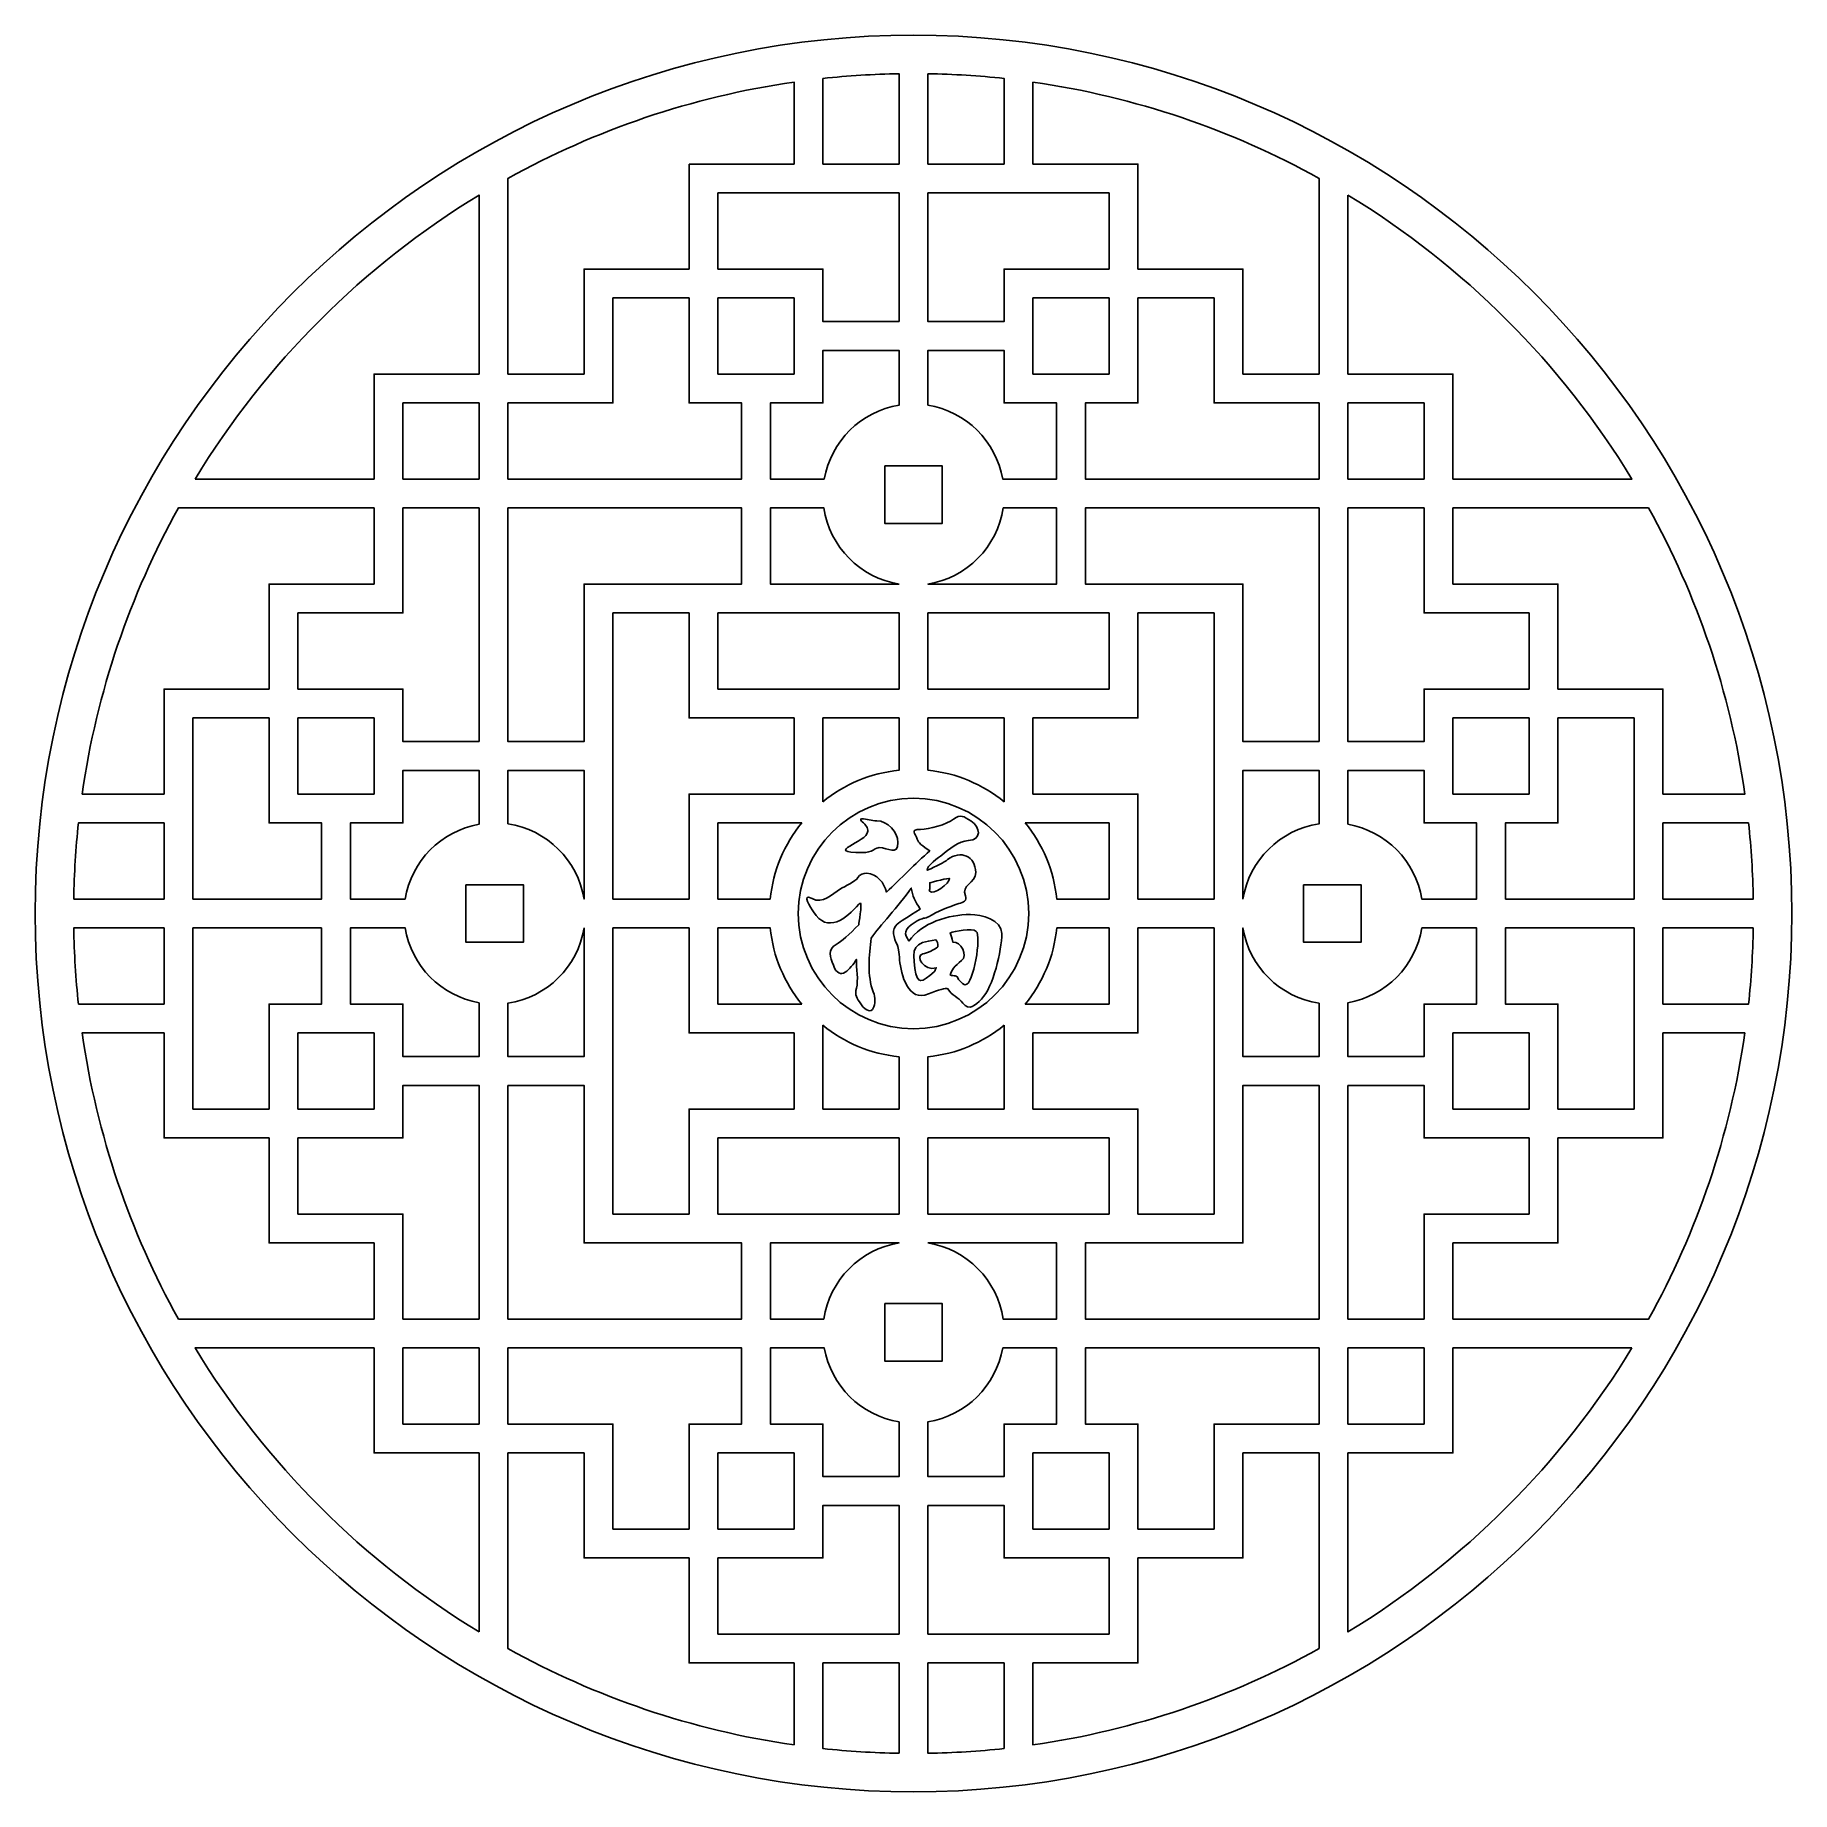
# Model space of a CAD drawing. Header units: centimetres. Extents: x -27 to -22.95, y -0.1 to 3.95.
import ezdxf

# ---------------------------------------------------------------- set-up
doc = ezdxf.new("R2010")
doc.units = ezdxf.units.CM
doc.header["$MEASUREMENT"] = 0
doc.layers.add('layer 1', color=7, linetype='Continuous')

msp = doc.modelspace()

# ---------------------------------------------------------------- linework, layer by layer
at = {"layer": 'layer 1', "color": 250}
for points, knots in [([(-24.97508, 3.94617), (-23.86027, 3.94617), (-22.95103, 3.03693), (-22.95103, 1.92211), (-22.95103, 1.92211), (-22.95103, 0.8073), (-23.86027, -0.10194), (-24.97508, -0.10194), (-24.97508, -0.10194), (-26.0899, -0.10194), (-26.99914, 0.8073), (-26.99914, 1.92211), (-26.99914, 1.92211), (-26.99914, 3.03693), (-26.0899, 3.94617), (-24.97508, 3.94617)], [0, 0, 0, 0, 0.2, 0.2, 0.2, 0.2, 0.4, 0.4, 0.4, 0.4, 0.6, 0.6, 0.6, 0.6, 1, 1, 1, 1]), ([(-25.18383, 3.84636), (-25.18383, 3.84636), (-25.18383, 3.64892), (-25.18383, 3.64892), (-25.18383, 3.64892), (-25.18383, 3.64892), (-25.00826, 3.64892), (-25.00826, 3.64892), (-25.00826, 3.64892), (-25.00826, 3.64892), (-25.00826, 3.85726), (-25.00826, 3.85726), (-25.00826, 3.85726), (-25.06745, 3.85624), (-25.12603, 3.85264), (-25.18383, 3.84636)], [0, 0, 0, 0, 0.2, 0.2, 0.2, 0.2, 0.4, 0.4, 0.4, 0.4, 0.6, 0.6, 0.6, 0.6, 1, 1, 1, 1]), ([(-24.9419, 3.85726), (-24.9419, 3.85726), (-24.9419, 3.64892), (-24.9419, 3.64892), (-24.9419, 3.64892), (-24.9419, 3.64892), (-24.7663, 3.64892), (-24.7663, 3.64892), (-24.7663, 3.64892), (-24.7663, 3.64892), (-24.7663, 3.84636), (-24.7663, 3.84636), (-24.7663, 3.84636), (-24.82412, 3.85261), (-24.8827, 3.85626), (-24.9419, 3.85726)], [0, 0, 0, 0, 0.2, 0.2, 0.2, 0.2, 0.4, 0.4, 0.4, 0.4, 0.6, 0.6, 0.6, 0.6, 1, 1, 1, 1]), ([(-25.49216, 3.64892), (-25.49216, 3.64892), (-25.25019, 3.64892), (-25.25019, 3.64892), (-25.25019, 3.64892), (-25.25019, 3.64892), (-25.25019, 3.83799), (-25.25019, 3.83799), (-25.25019, 3.83799), (-25.48627, 3.80414), (-25.70881, 3.72742), (-25.90968, 3.61605), (-25.90968, 3.61605), (-25.90968, 3.61605), (-25.90968, 3.16502), (-25.90968, 3.16502), (-25.90968, 3.16502), (-25.90968, 3.16502), (-25.73409, 3.16502), (-25.73409, 3.16502), (-25.73409, 3.16502), (-25.73409, 3.16502), (-25.73409, 3.40697), (-25.73409, 3.40697), (-25.73409, 3.40697), (-25.73409, 3.40697), (-25.49216, 3.40697), (-25.49216, 3.40697), (-25.49216, 3.40697), (-25.49216, 3.40697), (-25.49216, 3.64892), (-25.49216, 3.64892)], [0, 0, 0, 0, 0.1111111, 0.1111111, 0.1111111, 0.1111111, 0.2222222, 0.2222222, 0.2222222, 0.2222222, 0.3333333, 0.3333333, 0.3333333, 0.3333333, 0.4444444, 0.4444444, 0.4444444, 0.4444444, 0.5555556, 0.5555556, 0.5555556, 0.5555556, 0.6666667, 0.6666667, 0.6666667, 0.6666667, 0.7777778, 0.7777778, 0.7777778, 0.7777778, 1, 1, 1, 1]), ([(-24.69993, 3.83798), (-24.69993, 3.83798), (-24.69993, 3.64892), (-24.69993, 3.64892), (-24.69993, 3.64892), (-24.69993, 3.64892), (-24.45801, 3.64892), (-24.45801, 3.64892), (-24.45801, 3.64892), (-24.45801, 3.64892), (-24.45799, 3.40697), (-24.45799, 3.40697), (-24.45799, 3.40697), (-24.45799, 3.40697), (-24.21604, 3.40697), (-24.21604, 3.40697), (-24.21604, 3.40697), (-24.21604, 3.40697), (-24.21604, 3.16502), (-24.21604, 3.16502), (-24.21604, 3.16502), (-24.21604, 3.16502), (-24.04045, 3.16502), (-24.04045, 3.16502), (-24.04045, 3.16502), (-24.04045, 3.16502), (-24.04045, 3.61603), (-24.04045, 3.61603), (-24.04045, 3.61603), (-24.24132, 3.72743), (-24.46385, 3.80414), (-24.69993, 3.83798)], [0, 0, 0, 0, 0.1111111, 0.1111111, 0.1111111, 0.1111111, 0.2222222, 0.2222222, 0.2222222, 0.2222222, 0.3333333, 0.3333333, 0.3333333, 0.3333333, 0.4444444, 0.4444444, 0.4444444, 0.4444444, 0.5555556, 0.5555556, 0.5555556, 0.5555556, 0.6666667, 0.6666667, 0.6666667, 0.6666667, 0.7777778, 0.7777778, 0.7777778, 0.7777778, 1, 1, 1, 1]), ([(-26.6306, 2.92307), (-26.6306, 2.92307), (-26.21798, 2.92307), (-26.21798, 2.92307), (-26.21798, 2.92307), (-26.21798, 2.92307), (-26.21798, 3.16502), (-26.21798, 3.16502), (-26.21798, 3.16502), (-26.21798, 3.16502), (-25.97604, 3.16502), (-25.97604, 3.16502), (-25.97604, 3.16502), (-25.97604, 3.16502), (-25.97604, 3.57763), (-25.97604, 3.57763), (-25.97604, 3.57763), (-26.2432, 3.41535), (-26.46831, 3.19021), (-26.6306, 2.92307)], [0, 0, 0, 0, 0.1666667, 0.1666667, 0.1666667, 0.1666667, 0.3333333, 0.3333333, 0.3333333, 0.3333333, 0.5, 0.5, 0.5, 0.5, 0.6666667, 0.6666667, 0.6666667, 0.6666667, 1, 1, 1, 1]), ([(-25.00826, 3.286), (-25.00826, 3.286), (-25.00826, 3.58256), (-25.00826, 3.58256), (-25.00826, 3.58256), (-25.00826, 3.58256), (-25.4258, 3.58256), (-25.4258, 3.58256), (-25.4258, 3.58256), (-25.4258, 3.58256), (-25.4258, 3.40697), (-25.4258, 3.40697), (-25.4258, 3.40697), (-25.4258, 3.40697), (-25.18383, 3.40697), (-25.18383, 3.40697), (-25.18383, 3.40697), (-25.18383, 3.40697), (-25.18383, 3.286), (-25.18383, 3.286), (-25.18383, 3.286), (-25.18383, 3.286), (-25.00826, 3.286), (-25.00826, 3.286)], [0, 0, 0, 0, 0.1428571, 0.1428571, 0.1428571, 0.1428571, 0.2857143, 0.2857143, 0.2857143, 0.2857143, 0.4285714, 0.4285714, 0.4285714, 0.4285714, 0.5714286, 0.5714286, 0.5714286, 0.5714286, 0.7142857, 0.7142857, 0.7142857, 0.7142857, 1, 1, 1, 1]), ([(-24.9419, 3.58256), (-24.9419, 3.58256), (-24.9419, 3.286), (-24.9419, 3.286), (-24.9419, 3.286), (-24.9419, 3.286), (-24.76629, 3.286), (-24.76629, 3.286), (-24.76629, 3.286), (-24.76629, 3.286), (-24.76629, 3.40697), (-24.76629, 3.40697), (-24.76629, 3.40697), (-24.76629, 3.40697), (-24.52435, 3.40697), (-24.52435, 3.40697), (-24.52435, 3.40697), (-24.52435, 3.40697), (-24.52435, 3.58256), (-24.52435, 3.58256), (-24.52435, 3.58256), (-24.52435, 3.58256), (-24.9419, 3.58256), (-24.9419, 3.58256)], [0, 0, 0, 0, 0.1428571, 0.1428571, 0.1428571, 0.1428571, 0.2857143, 0.2857143, 0.2857143, 0.2857143, 0.4285714, 0.4285714, 0.4285714, 0.4285714, 0.5714286, 0.5714286, 0.5714286, 0.5714286, 0.7142857, 0.7142857, 0.7142857, 0.7142857, 1, 1, 1, 1]), ([(-23.97409, 3.57761), (-23.97409, 3.57761), (-23.97409, 3.16502), (-23.97409, 3.16502), (-23.97409, 3.16502), (-23.97409, 3.16502), (-23.73215, 3.16502), (-23.73215, 3.16502), (-23.73215, 3.16502), (-23.73215, 3.16502), (-23.73215, 2.92307), (-23.73215, 2.92307), (-23.73215, 2.92307), (-23.73215, 2.92307), (-23.31957, 2.92307), (-23.31957, 2.92307), (-23.31957, 2.92307), (-23.48187, 3.19021), (-23.70695, 3.41532), (-23.97409, 3.57761)], [0, 0, 0, 0, 0.1666667, 0.1666667, 0.1666667, 0.1666667, 0.3333333, 0.3333333, 0.3333333, 0.3333333, 0.5, 0.5, 0.5, 0.5, 0.6666667, 0.6666667, 0.6666667, 0.6666667, 1, 1, 1, 1]), ([(-25.90968, 3.09866), (-25.90968, 3.09866), (-25.90968, 2.92307), (-25.90968, 2.92307), (-25.90968, 2.92307), (-25.90968, 2.92307), (-25.37118, 2.92307), (-25.37118, 2.92307), (-25.37118, 2.92307), (-25.37118, 2.92307), (-25.37118, 3.09866), (-25.37118, 3.09866), (-25.37118, 3.09866), (-25.37118, 3.09866), (-25.49216, 3.09866), (-25.49216, 3.09866), (-25.49216, 3.09866), (-25.49216, 3.09866), (-25.49216, 3.34061), (-25.49216, 3.34061), (-25.49216, 3.34061), (-25.49216, 3.34061), (-25.66773, 3.34061), (-25.66773, 3.34061), (-25.66773, 3.34061), (-25.66773, 3.34061), (-25.66773, 3.09866), (-25.66773, 3.09866), (-25.66773, 3.09866), (-25.66773, 3.09866), (-25.90968, 3.09866), (-25.90968, 3.09866)], [0, 0, 0, 0, 0.1111111, 0.1111111, 0.1111111, 0.1111111, 0.2222222, 0.2222222, 0.2222222, 0.2222222, 0.3333333, 0.3333333, 0.3333333, 0.3333333, 0.4444444, 0.4444444, 0.4444444, 0.4444444, 0.5555556, 0.5555556, 0.5555556, 0.5555556, 0.6666667, 0.6666667, 0.6666667, 0.6666667, 0.7777778, 0.7777778, 0.7777778, 0.7777778, 1, 1, 1, 1]), ([(-25.25019, 3.34061), (-25.25019, 3.34061), (-25.4258, 3.34061), (-25.4258, 3.34061), (-25.4258, 3.34061), (-25.4258, 3.34061), (-25.4258, 3.16502), (-25.4258, 3.16502), (-25.4258, 3.16502), (-25.4258, 3.16502), (-25.25019, 3.16502), (-25.25019, 3.16502), (-25.25019, 3.16502), (-25.25019, 3.16502), (-25.25019, 3.34061), (-25.25019, 3.34061)], [0, 0, 0, 0, 0.2, 0.2, 0.2, 0.2, 0.4, 0.4, 0.4, 0.4, 0.6, 0.6, 0.6, 0.6, 1, 1, 1, 1]), ([(-24.52435, 3.16502), (-24.52435, 3.16502), (-24.52435, 3.34061), (-24.52435, 3.34061), (-24.52435, 3.34061), (-24.52435, 3.34061), (-24.69993, 3.34061), (-24.69993, 3.34061), (-24.69993, 3.34061), (-24.69993, 3.34061), (-24.69993, 3.16502), (-24.69993, 3.16502), (-24.69993, 3.16502), (-24.69993, 3.16502), (-24.52435, 3.16502), (-24.52435, 3.16502)], [0, 0, 0, 0, 0.2, 0.2, 0.2, 0.2, 0.4, 0.4, 0.4, 0.4, 0.6, 0.6, 0.6, 0.6, 1, 1, 1, 1]), ([(-24.04045, 2.92307), (-24.04045, 2.92307), (-24.04045, 3.09866), (-24.04045, 3.09866), (-24.04045, 3.09866), (-24.04045, 3.09866), (-24.2824, 3.09866), (-24.2824, 3.09866), (-24.2824, 3.09866), (-24.2824, 3.09866), (-24.2824, 3.34061), (-24.2824, 3.34061), (-24.2824, 3.34061), (-24.2824, 3.34061), (-24.45799, 3.34061), (-24.45799, 3.34061), (-24.45799, 3.34061), (-24.45799, 3.34061), (-24.45799, 3.09866), (-24.45799, 3.09866), (-24.45799, 3.09866), (-24.45799, 3.09866), (-24.57896, 3.09866), (-24.57896, 3.09866), (-24.57896, 3.09866), (-24.57896, 3.09866), (-24.57896, 2.92307), (-24.57896, 2.92307), (-24.57896, 2.92307), (-24.57896, 2.92307), (-24.04045, 2.92307), (-24.04045, 2.92307)], [0, 0, 0, 0, 0.1111111, 0.1111111, 0.1111111, 0.1111111, 0.2222222, 0.2222222, 0.2222222, 0.2222222, 0.3333333, 0.3333333, 0.3333333, 0.3333333, 0.4444444, 0.4444444, 0.4444444, 0.4444444, 0.5555556, 0.5555556, 0.5555556, 0.5555556, 0.6666667, 0.6666667, 0.6666667, 0.6666667, 0.7777778, 0.7777778, 0.7777778, 0.7777778, 1, 1, 1, 1]), ([(-25.18075, 2.92307), (-25.16555, 3.01032), (-25.09588, 3.07926), (-25.00826, 3.09335), (-25.00826, 3.09335), (-25.00826, 3.09335), (-25.00826, 3.21963), (-25.00826, 3.21963), (-25.00826, 3.21963), (-25.00826, 3.21963), (-25.18383, 3.21963), (-25.18383, 3.21963), (-25.18383, 3.21963), (-25.18383, 3.21963), (-25.18385, 3.09866), (-25.18385, 3.09866), (-25.18385, 3.09866), (-25.18385, 3.09866), (-25.30482, 3.09866), (-25.30482, 3.09866), (-25.30482, 3.09866), (-25.30482, 3.09866), (-25.30482, 2.92307), (-25.30482, 2.92307), (-25.30482, 2.92307), (-25.30482, 2.92307), (-25.18075, 2.92307), (-25.18075, 2.92307)], [0, 0, 0, 0, 0.125, 0.125, 0.125, 0.125, 0.25, 0.25, 0.25, 0.25, 0.375, 0.375, 0.375, 0.375, 0.5, 0.5, 0.5, 0.5, 0.625, 0.625, 0.625, 0.625, 0.75, 0.75, 0.75, 0.75, 1, 1, 1, 1]), ([(-24.9419, 3.09335), (-24.85429, 3.07926), (-24.78461, 3.01032), (-24.76941, 2.92307), (-24.76941, 2.92307), (-24.76941, 2.92307), (-24.64532, 2.92307), (-24.64532, 2.92307), (-24.64532, 2.92307), (-24.64532, 2.92307), (-24.64532, 3.09866), (-24.64532, 3.09866), (-24.64532, 3.09866), (-24.64532, 3.09866), (-24.76629, 3.09866), (-24.76629, 3.09866), (-24.76629, 3.09866), (-24.76629, 3.09866), (-24.76629, 3.21963), (-24.76629, 3.21963), (-24.76629, 3.21963), (-24.76629, 3.21963), (-24.9419, 3.21963), (-24.9419, 3.21963), (-24.9419, 3.21963), (-24.9419, 3.21963), (-24.9419, 3.09335), (-24.9419, 3.09335)], [0, 0, 0, 0, 0.125, 0.125, 0.125, 0.125, 0.25, 0.25, 0.25, 0.25, 0.375, 0.375, 0.375, 0.375, 0.5, 0.5, 0.5, 0.5, 0.625, 0.625, 0.625, 0.625, 0.75, 0.75, 0.75, 0.75, 1, 1, 1, 1]), ([(-25.97604, 2.92307), (-25.97604, 2.92307), (-25.97604, 3.09866), (-25.97604, 3.09866), (-25.97604, 3.09866), (-25.97604, 3.09866), (-26.15162, 3.09866), (-26.15162, 3.09866), (-26.15162, 3.09866), (-26.15162, 3.09866), (-26.15162, 2.92307), (-26.15162, 2.92307), (-26.15162, 2.92307), (-26.15162, 2.92307), (-25.97604, 2.92307), (-25.97604, 2.92307)], [0, 0, 0, 0, 0.2, 0.2, 0.2, 0.2, 0.4, 0.4, 0.4, 0.4, 0.6, 0.6, 0.6, 0.6, 1, 1, 1, 1]), ([(-23.97409, 3.09866), (-23.97409, 3.09866), (-23.97409, 2.92307), (-23.97409, 2.92307), (-23.97409, 2.92307), (-23.97409, 2.92307), (-23.79851, 2.92307), (-23.79851, 2.92307), (-23.79851, 2.92307), (-23.79851, 2.92307), (-23.79851, 3.09866), (-23.79851, 3.09866), (-23.79851, 3.09866), (-23.79851, 3.09866), (-23.97409, 3.09866), (-23.97409, 3.09866)], [0, 0, 0, 0, 0.2, 0.2, 0.2, 0.2, 0.4, 0.4, 0.4, 0.4, 0.6, 0.6, 0.6, 0.6, 1, 1, 1, 1]), ([(-25.04145, 2.95361), (-25.04145, 2.95361), (-24.90872, 2.95361), (-24.90872, 2.95361), (-24.90872, 2.95361), (-24.90872, 2.95361), (-24.90872, 2.82088), (-24.90872, 2.82088), (-24.90872, 2.82088), (-24.90872, 2.82088), (-25.04145, 2.82088), (-25.04145, 2.82088), (-25.04145, 2.82088), (-25.04145, 2.82088), (-25.04145, 2.95361), (-25.04145, 2.95361)], [0, 0, 0, 0, 0.2, 0.2, 0.2, 0.2, 0.4, 0.4, 0.4, 0.4, 0.6, 0.6, 0.6, 0.6, 1, 1, 1, 1]), ([(-26.89095, 2.19722), (-26.89095, 2.19722), (-26.70188, 2.19722), (-26.70188, 2.19722), (-26.70188, 2.19722), (-26.70188, 2.19722), (-26.70188, 2.43917), (-26.70188, 2.43917), (-26.70188, 2.43917), (-26.70188, 2.43917), (-26.45993, 2.43917), (-26.45993, 2.43917), (-26.45993, 2.43917), (-26.45993, 2.43917), (-26.45993, 2.68113), (-26.45993, 2.68113), (-26.45993, 2.68113), (-26.45993, 2.68113), (-26.21798, 2.68113), (-26.21798, 2.68113), (-26.21798, 2.68113), (-26.21798, 2.68113), (-26.21798, 2.85671), (-26.21798, 2.85671), (-26.21798, 2.85671), (-26.21798, 2.85671), (-26.66902, 2.85671), (-26.66902, 2.85671), (-26.66902, 2.85671), (-26.78042, 2.65586), (-26.85711, 2.4333), (-26.89095, 2.19722)], [0, 0, 0, 0, 0.1111111, 0.1111111, 0.1111111, 0.1111111, 0.2222222, 0.2222222, 0.2222222, 0.2222222, 0.3333333, 0.3333333, 0.3333333, 0.3333333, 0.4444444, 0.4444444, 0.4444444, 0.4444444, 0.5555556, 0.5555556, 0.5555556, 0.5555556, 0.6666667, 0.6666667, 0.6666667, 0.6666667, 0.7777778, 0.7777778, 0.7777778, 0.7777778, 1, 1, 1, 1]), ([(-25.97604, 2.3182), (-25.97604, 2.3182), (-25.97604, 2.85671), (-25.97604, 2.85671), (-25.97604, 2.85671), (-25.97604, 2.85671), (-26.15162, 2.85671), (-26.15162, 2.85671), (-26.15162, 2.85671), (-26.15162, 2.85671), (-26.15162, 2.61477), (-26.15162, 2.61477), (-26.15162, 2.61477), (-26.15162, 2.61477), (-26.39357, 2.61477), (-26.39357, 2.61477), (-26.39357, 2.61477), (-26.39357, 2.61477), (-26.39357, 2.43917), (-26.39357, 2.43917), (-26.39357, 2.43917), (-26.39357, 2.43917), (-26.15162, 2.43917), (-26.15162, 2.43917), (-26.15162, 2.43917), (-26.15162, 2.43917), (-26.15162, 2.3182), (-26.15162, 2.3182), (-26.15162, 2.3182), (-26.15162, 2.3182), (-25.97604, 2.3182), (-25.97604, 2.3182)], [0, 0, 0, 0, 0.1111111, 0.1111111, 0.1111111, 0.1111111, 0.2222222, 0.2222222, 0.2222222, 0.2222222, 0.3333333, 0.3333333, 0.3333333, 0.3333333, 0.4444444, 0.4444444, 0.4444444, 0.4444444, 0.5555556, 0.5555556, 0.5555556, 0.5555556, 0.6666667, 0.6666667, 0.6666667, 0.6666667, 0.7777778, 0.7777778, 0.7777778, 0.7777778, 1, 1, 1, 1]), ([(-25.90968, 2.85671), (-25.90968, 2.85671), (-25.90968, 2.3182), (-25.90968, 2.3182), (-25.90968, 2.3182), (-25.90968, 2.3182), (-25.73409, 2.3182), (-25.73409, 2.3182), (-25.73409, 2.3182), (-25.73409, 2.3182), (-25.73409, 2.68112), (-25.73409, 2.68112), (-25.73409, 2.68112), (-25.73409, 2.68112), (-25.37118, 2.68112), (-25.37118, 2.68112), (-25.37118, 2.68112), (-25.37118, 2.68112), (-25.37118, 2.85671), (-25.37118, 2.85671), (-25.37118, 2.85671), (-25.37118, 2.85671), (-25.90968, 2.85671), (-25.90968, 2.85671)], [0, 0, 0, 0, 0.1428571, 0.1428571, 0.1428571, 0.1428571, 0.2857143, 0.2857143, 0.2857143, 0.2857143, 0.4285714, 0.4285714, 0.4285714, 0.4285714, 0.5714286, 0.5714286, 0.5714286, 0.5714286, 0.7142857, 0.7142857, 0.7142857, 0.7142857, 1, 1, 1, 1]), ([(-25.00826, 2.68113), (-25.09764, 2.69551), (-25.16835, 2.76697), (-25.1816, 2.85671), (-25.1816, 2.85671), (-25.1816, 2.85671), (-25.30482, 2.85671), (-25.30482, 2.85671), (-25.30482, 2.85671), (-25.30482, 2.85671), (-25.30482, 2.68112), (-25.30482, 2.68112), (-25.30482, 2.68112), (-25.30482, 2.68112), (-25.00826, 2.68113), (-25.00826, 2.68113)], [0, 0, 0, 0, 0.2, 0.2, 0.2, 0.2, 0.4, 0.4, 0.4, 0.4, 0.6, 0.6, 0.6, 0.6, 1, 1, 1, 1]), ([(-24.76856, 2.85671), (-24.78181, 2.76697), (-24.85252, 2.69551), (-24.9419, 2.68113), (-24.9419, 2.68113), (-24.9419, 2.68113), (-24.64532, 2.68112), (-24.64532, 2.68112), (-24.64532, 2.68112), (-24.64532, 2.68112), (-24.64532, 2.85671), (-24.64532, 2.85671), (-24.64532, 2.85671), (-24.64532, 2.85671), (-24.76856, 2.85671), (-24.76856, 2.85671)], [0, 0, 0, 0, 0.2, 0.2, 0.2, 0.2, 0.4, 0.4, 0.4, 0.4, 0.6, 0.6, 0.6, 0.6, 1, 1, 1, 1]), ([(-24.04045, 2.3182), (-24.04045, 2.3182), (-24.04045, 2.85671), (-24.04045, 2.85671), (-24.04045, 2.85671), (-24.04045, 2.85671), (-24.57896, 2.85671), (-24.57896, 2.85671), (-24.57896, 2.85671), (-24.57896, 2.85671), (-24.57896, 2.68112), (-24.57896, 2.68112), (-24.57896, 2.68112), (-24.57896, 2.68112), (-24.21604, 2.68112), (-24.21604, 2.68112), (-24.21604, 2.68112), (-24.21604, 2.68112), (-24.21604, 2.3182), (-24.21604, 2.3182), (-24.21604, 2.3182), (-24.21604, 2.3182), (-24.04045, 2.3182), (-24.04045, 2.3182)], [0, 0, 0, 0, 0.1428571, 0.1428571, 0.1428571, 0.1428571, 0.2857143, 0.2857143, 0.2857143, 0.2857143, 0.4285714, 0.4285714, 0.4285714, 0.4285714, 0.5714286, 0.5714286, 0.5714286, 0.5714286, 0.7142857, 0.7142857, 0.7142857, 0.7142857, 1, 1, 1, 1]), ([(-23.97409, 2.85671), (-23.97409, 2.85671), (-23.97409, 2.3182), (-23.97409, 2.3182), (-23.97409, 2.3182), (-23.97409, 2.3182), (-23.79851, 2.3182), (-23.79851, 2.3182), (-23.79851, 2.3182), (-23.79851, 2.3182), (-23.79851, 2.43917), (-23.79851, 2.43917), (-23.79851, 2.43917), (-23.79851, 2.43917), (-23.55656, 2.43917), (-23.55656, 2.43917), (-23.55656, 2.43917), (-23.55656, 2.43917), (-23.55656, 2.61477), (-23.55656, 2.61477), (-23.55656, 2.61477), (-23.55656, 2.61477), (-23.79851, 2.61477), (-23.79851, 2.61477), (-23.79851, 2.61477), (-23.79851, 2.61477), (-23.79851, 2.85671), (-23.79851, 2.85671), (-23.79851, 2.85671), (-23.79851, 2.85671), (-23.97409, 2.85671), (-23.97409, 2.85671)], [0, 0, 0, 0, 0.1111111, 0.1111111, 0.1111111, 0.1111111, 0.2222222, 0.2222222, 0.2222222, 0.2222222, 0.3333333, 0.3333333, 0.3333333, 0.3333333, 0.4444444, 0.4444444, 0.4444444, 0.4444444, 0.5555556, 0.5555556, 0.5555556, 0.5555556, 0.6666667, 0.6666667, 0.6666667, 0.6666667, 0.7777778, 0.7777778, 0.7777778, 0.7777778, 1, 1, 1, 1]), ([(-23.28115, 2.85671), (-23.28115, 2.85671), (-23.73215, 2.85671), (-23.73215, 2.85671), (-23.73215, 2.85671), (-23.73215, 2.85671), (-23.73215, 2.68113), (-23.73215, 2.68113), (-23.73215, 2.68113), (-23.73215, 2.68113), (-23.4902, 2.68113), (-23.4902, 2.68113), (-23.4902, 2.68113), (-23.4902, 2.68113), (-23.4902, 2.43917), (-23.4902, 2.43917), (-23.4902, 2.43917), (-23.4902, 2.43917), (-23.24825, 2.43917), (-23.24825, 2.43917), (-23.24825, 2.43917), (-23.24825, 2.43917), (-23.24825, 2.19722), (-23.24825, 2.19722), (-23.24825, 2.19722), (-23.24825, 2.19722), (-23.05921, 2.19722), (-23.05921, 2.19722), (-23.05921, 2.19722), (-23.09309, 2.43329), (-23.16974, 2.65585), (-23.28115, 2.85671)], [0, 0, 0, 0, 0.1111111, 0.1111111, 0.1111111, 0.1111111, 0.2222222, 0.2222222, 0.2222222, 0.2222222, 0.3333333, 0.3333333, 0.3333333, 0.3333333, 0.4444444, 0.4444444, 0.4444444, 0.4444444, 0.5555556, 0.5555556, 0.5555556, 0.5555556, 0.6666667, 0.6666667, 0.6666667, 0.6666667, 0.7777778, 0.7777778, 0.7777778, 0.7777778, 1, 1, 1, 1]), ([(-25.66773, 1.95529), (-25.66773, 1.95529), (-25.49214, 1.95529), (-25.49214, 1.95529), (-25.49214, 1.95529), (-25.49214, 1.95529), (-25.49214, 2.19723), (-25.49214, 2.19723), (-25.49214, 2.19723), (-25.49214, 2.19723), (-25.25019, 2.19723), (-25.25019, 2.19723), (-25.25019, 2.19723), (-25.25019, 2.19723), (-25.25019, 2.37281), (-25.25019, 2.37281), (-25.25019, 2.37281), (-25.25019, 2.37281), (-25.49214, 2.37281), (-25.49214, 2.37281), (-25.49214, 2.37281), (-25.49214, 2.37281), (-25.49214, 2.61476), (-25.49214, 2.61476), (-25.49214, 2.61476), (-25.49214, 2.61476), (-25.66773, 2.61476), (-25.66773, 2.61476), (-25.66773, 2.61476), (-25.66773, 2.61476), (-25.66773, 1.95529), (-25.66773, 1.95529)], [0, 0, 0, 0, 0.1111111, 0.1111111, 0.1111111, 0.1111111, 0.2222222, 0.2222222, 0.2222222, 0.2222222, 0.3333333, 0.3333333, 0.3333333, 0.3333333, 0.4444444, 0.4444444, 0.4444444, 0.4444444, 0.5555556, 0.5555556, 0.5555556, 0.5555556, 0.6666667, 0.6666667, 0.6666667, 0.6666667, 0.7777778, 0.7777778, 0.7777778, 0.7777778, 1, 1, 1, 1]), ([(-25.00826, 2.43917), (-25.00826, 2.43917), (-25.00826, 2.61476), (-25.00826, 2.61476), (-25.00826, 2.61476), (-25.00826, 2.61476), (-25.42578, 2.61476), (-25.42578, 2.61476), (-25.42578, 2.61476), (-25.42578, 2.61476), (-25.42578, 2.43917), (-25.42578, 2.43917), (-25.42578, 2.43917), (-25.42578, 2.43917), (-25.00826, 2.43917), (-25.00826, 2.43917)], [0, 0, 0, 0, 0.2, 0.2, 0.2, 0.2, 0.4, 0.4, 0.4, 0.4, 0.6, 0.6, 0.6, 0.6, 1, 1, 1, 1]), ([(-24.9419, 2.61476), (-24.9419, 2.61476), (-24.9419, 2.43917), (-24.9419, 2.43917), (-24.9419, 2.43917), (-24.9419, 2.43917), (-24.52436, 2.43917), (-24.52436, 2.43917), (-24.52436, 2.43917), (-24.52436, 2.43917), (-24.52436, 2.61476), (-24.52436, 2.61476), (-24.52436, 2.61476), (-24.52436, 2.61476), (-24.9419, 2.61476), (-24.9419, 2.61476)], [0, 0, 0, 0, 0.2, 0.2, 0.2, 0.2, 0.4, 0.4, 0.4, 0.4, 0.6, 0.6, 0.6, 0.6, 1, 1, 1, 1]), ([(-24.45799, 1.95529), (-24.45799, 1.95529), (-24.2824, 1.95529), (-24.2824, 1.95529), (-24.2824, 1.95529), (-24.2824, 1.95529), (-24.2824, 2.61476), (-24.2824, 2.61476), (-24.2824, 2.61476), (-24.2824, 2.61476), (-24.45799, 2.61476), (-24.45799, 2.61476), (-24.45799, 2.61476), (-24.45799, 2.61476), (-24.45799, 2.37281), (-24.45799, 2.37281), (-24.45799, 2.37281), (-24.45799, 2.37281), (-24.69993, 2.37281), (-24.69993, 2.37281), (-24.69993, 2.37281), (-24.69993, 2.37281), (-24.69993, 2.19723), (-24.69993, 2.19723), (-24.69993, 2.19723), (-24.69993, 2.19723), (-24.45799, 2.19723), (-24.45799, 2.19723), (-24.45799, 2.19723), (-24.45799, 2.19723), (-24.45799, 1.95529), (-24.45799, 1.95529)], [0, 0, 0, 0, 0.1111111, 0.1111111, 0.1111111, 0.1111111, 0.2222222, 0.2222222, 0.2222222, 0.2222222, 0.3333333, 0.3333333, 0.3333333, 0.3333333, 0.4444444, 0.4444444, 0.4444444, 0.4444444, 0.5555556, 0.5555556, 0.5555556, 0.5555556, 0.6666667, 0.6666667, 0.6666667, 0.6666667, 0.7777778, 0.7777778, 0.7777778, 0.7777778, 1, 1, 1, 1]), ([(-26.63551, 1.95529), (-26.63551, 1.95529), (-26.33896, 1.95529), (-26.33896, 1.95529), (-26.33896, 1.95529), (-26.33896, 1.95529), (-26.33896, 2.13087), (-26.33896, 2.13087), (-26.33896, 2.13087), (-26.33896, 2.13087), (-26.45993, 2.13087), (-26.45993, 2.13087), (-26.45993, 2.13087), (-26.45993, 2.13087), (-26.45993, 2.37281), (-26.45993, 2.37281), (-26.45993, 2.37281), (-26.45993, 2.37281), (-26.63551, 2.37281), (-26.63551, 2.37281), (-26.63551, 2.37281), (-26.63551, 2.37281), (-26.63551, 1.95529), (-26.63551, 1.95529)], [0, 0, 0, 0, 0.1428571, 0.1428571, 0.1428571, 0.1428571, 0.2857143, 0.2857143, 0.2857143, 0.2857143, 0.4285714, 0.4285714, 0.4285714, 0.4285714, 0.5714286, 0.5714286, 0.5714286, 0.5714286, 0.7142857, 0.7142857, 0.7142857, 0.7142857, 1, 1, 1, 1]), ([(-26.21798, 2.19724), (-26.21798, 2.19724), (-26.21798, 2.37281), (-26.21798, 2.37281), (-26.21798, 2.37281), (-26.21798, 2.37281), (-26.39357, 2.37281), (-26.39357, 2.37281), (-26.39357, 2.37281), (-26.39357, 2.37281), (-26.39357, 2.19724), (-26.39357, 2.19724), (-26.39357, 2.19724), (-26.39357, 2.19724), (-26.21798, 2.19724), (-26.21798, 2.19724)], [0, 0, 0, 0, 0.2, 0.2, 0.2, 0.2, 0.4, 0.4, 0.4, 0.4, 0.6, 0.6, 0.6, 0.6, 1, 1, 1, 1]), ([(-25.18383, 2.17969), (-25.13484, 2.21949), (-25.07436, 2.24565), (-25.00826, 2.25227), (-25.00826, 2.25227), (-25.00826, 2.25227), (-25.00826, 2.37281), (-25.00826, 2.37281), (-25.00826, 2.37281), (-25.00826, 2.37281), (-25.18383, 2.37281), (-25.18383, 2.37281), (-25.18383, 2.37281), (-25.18383, 2.37281), (-25.18383, 2.17969), (-25.18383, 2.17969)], [0, 0, 0, 0, 0.2, 0.2, 0.2, 0.2, 0.4, 0.4, 0.4, 0.4, 0.6, 0.6, 0.6, 0.6, 1, 1, 1, 1]), ([(-24.9419, 2.25227), (-24.87579, 2.24565), (-24.81529, 2.21948), (-24.7663, 2.17966), (-24.7663, 2.17966), (-24.7663, 2.17966), (-24.7663, 2.37281), (-24.7663, 2.37281), (-24.7663, 2.37281), (-24.7663, 2.37281), (-24.9419, 2.37281), (-24.9419, 2.37281), (-24.9419, 2.37281), (-24.9419, 2.37281), (-24.9419, 2.25227), (-24.9419, 2.25227)], [0, 0, 0, 0, 0.2, 0.2, 0.2, 0.2, 0.4, 0.4, 0.4, 0.4, 0.6, 0.6, 0.6, 0.6, 1, 1, 1, 1]), ([(-23.73215, 2.19723), (-23.73215, 2.19723), (-23.55656, 2.19723), (-23.55656, 2.19723), (-23.55656, 2.19723), (-23.55656, 2.19723), (-23.55656, 2.37281), (-23.55656, 2.37281), (-23.55656, 2.37281), (-23.55656, 2.37281), (-23.73215, 2.37281), (-23.73215, 2.37281), (-23.73215, 2.37281), (-23.73215, 2.37281), (-23.73215, 2.19723), (-23.73215, 2.19723)], [0, 0, 0, 0, 0.2, 0.2, 0.2, 0.2, 0.4, 0.4, 0.4, 0.4, 0.6, 0.6, 0.6, 0.6, 1, 1, 1, 1]), ([(-23.61117, 1.95529), (-23.61117, 1.95529), (-23.31461, 1.95529), (-23.31461, 1.95529), (-23.31461, 1.95529), (-23.31461, 1.95529), (-23.31461, 2.37281), (-23.31461, 2.37281), (-23.31461, 2.37281), (-23.31461, 2.37281), (-23.4902, 2.37281), (-23.4902, 2.37281), (-23.4902, 2.37281), (-23.4902, 2.37281), (-23.4902, 2.13087), (-23.4902, 2.13087), (-23.4902, 2.13087), (-23.4902, 2.13087), (-23.61117, 2.13086), (-23.61117, 2.13086), (-23.61117, 2.13086), (-23.61117, 2.13086), (-23.61117, 1.95529), (-23.61117, 1.95529)], [0, 0, 0, 0, 0.1428571, 0.1428571, 0.1428571, 0.1428571, 0.2857143, 0.2857143, 0.2857143, 0.2857143, 0.4285714, 0.4285714, 0.4285714, 0.4285714, 0.5714286, 0.5714286, 0.5714286, 0.5714286, 0.7142857, 0.7142857, 0.7142857, 0.7142857, 1, 1, 1, 1]), ([(-26.14632, 1.95529), (-26.13223, 2.04291), (-26.06329, 2.11259), (-25.97604, 2.12778), (-25.97604, 2.12778), (-25.97604, 2.12778), (-25.97604, 2.25184), (-25.97604, 2.25184), (-25.97604, 2.25184), (-25.97604, 2.25184), (-26.15162, 2.25184), (-26.15162, 2.25184), (-26.15162, 2.25184), (-26.15162, 2.25184), (-26.15162, 2.13087), (-26.15162, 2.13087), (-26.15162, 2.13087), (-26.15162, 2.13087), (-26.27259, 2.13087), (-26.27259, 2.13087), (-26.27259, 2.13087), (-26.27259, 2.13087), (-26.27259, 1.95529), (-26.27259, 1.95529), (-26.27259, 1.95529), (-26.27259, 1.95529), (-26.14632, 1.95529), (-26.14632, 1.95529)], [0, 0, 0, 0, 0.125, 0.125, 0.125, 0.125, 0.25, 0.25, 0.25, 0.25, 0.375, 0.375, 0.375, 0.375, 0.5, 0.5, 0.5, 0.5, 0.625, 0.625, 0.625, 0.625, 0.75, 0.75, 0.75, 0.75, 1, 1, 1, 1]), ([(-25.90968, 2.12863), (-25.81994, 2.11538), (-25.74848, 2.04467), (-25.7341, 1.95529), (-25.7341, 1.95529), (-25.7341, 1.95529), (-25.73409, 2.25184), (-25.73409, 2.25184), (-25.73409, 2.25184), (-25.73409, 2.25184), (-25.90968, 2.25184), (-25.90968, 2.25184), (-25.90968, 2.25184), (-25.90968, 2.25184), (-25.90968, 2.12863), (-25.90968, 2.12863)], [0, 0, 0, 0, 0.2, 0.2, 0.2, 0.2, 0.4, 0.4, 0.4, 0.4, 0.6, 0.6, 0.6, 0.6, 1, 1, 1, 1]), ([(-24.21602, 1.95529), (-24.20165, 2.04467), (-24.13019, 2.11538), (-24.04045, 2.12863), (-24.04045, 2.12863), (-24.04045, 2.12863), (-24.04045, 2.25184), (-24.04045, 2.25184), (-24.04045, 2.25184), (-24.04045, 2.25184), (-24.21604, 2.25184), (-24.21604, 2.25184), (-24.21604, 2.25184), (-24.21604, 2.25184), (-24.21602, 1.95529), (-24.21602, 1.95529)], [0, 0, 0, 0, 0.2, 0.2, 0.2, 0.2, 0.4, 0.4, 0.4, 0.4, 0.6, 0.6, 0.6, 0.6, 1, 1, 1, 1]), ([(-23.97409, 2.12778), (-23.88684, 2.11258), (-23.8179, 2.04291), (-23.8038, 1.95529), (-23.8038, 1.95529), (-23.8038, 1.95529), (-23.67753, 1.95529), (-23.67753, 1.95529), (-23.67753, 1.95529), (-23.67753, 1.95529), (-23.67753, 2.13086), (-23.67753, 2.13086), (-23.67753, 2.13086), (-23.67753, 2.13086), (-23.79851, 2.13086), (-23.79851, 2.13086), (-23.79851, 2.13086), (-23.79851, 2.13086), (-23.79851, 2.25184), (-23.79851, 2.25184), (-23.79851, 2.25184), (-23.79851, 2.25184), (-23.97409, 2.25184), (-23.97409, 2.25184), (-23.97409, 2.25184), (-23.97409, 2.25184), (-23.97409, 2.12778), (-23.97409, 2.12778)], [0, 0, 0, 0, 0.125, 0.125, 0.125, 0.125, 0.25, 0.25, 0.25, 0.25, 0.375, 0.375, 0.375, 0.375, 0.5, 0.5, 0.5, 0.5, 0.625, 0.625, 0.625, 0.625, 0.75, 0.75, 0.75, 0.75, 1, 1, 1, 1]), ([(-24.97508, 2.18756), (-24.82888, 2.18756), (-24.70963, 2.06832), (-24.70963, 1.92211), (-24.70963, 1.92211), (-24.70963, 1.77591), (-24.82888, 1.65666), (-24.97508, 1.65666), (-24.97508, 1.65666), (-25.12129, 1.65666), (-25.24053, 1.77591), (-25.24053, 1.92211), (-25.24053, 1.92211), (-25.24053, 2.06832), (-25.12129, 2.18756), (-24.97508, 2.18756)], [0, 0, 0, 0, 0.2, 0.2, 0.2, 0.2, 0.4, 0.4, 0.4, 0.4, 0.6, 0.6, 0.6, 0.6, 1, 1, 1, 1]), ([(-24.98618, 1.85865), (-24.95525, 1.90065), (-24.89479, 1.91983), (-24.84386, 1.91983), (-24.84386, 1.91983), (-24.81949, 1.91983), (-24.77161, 1.9072), (-24.77161, 1.8758), (-24.77161, 1.8758), (-24.77161, 1.8374), (-24.79145, 1.75179), (-24.81841, 1.72486), (-24.81841, 1.72486), (-24.83253, 1.71075), (-24.84632, 1.69658), (-24.86138, 1.71571), (-24.86138, 1.71571), (-24.87205, 1.72927), (-24.88625, 1.73281), (-24.89586, 1.74887), (-24.89586, 1.74887), (-24.90133, 1.75078), (-24.9163, 1.74678), (-24.94074, 1.73687), (-24.94074, 1.73687), (-24.98677, 1.71626), (-25.00438, 1.78228), (-25.00698, 1.81463), (-25.00698, 1.81463), (-25.00853, 1.83396), (-25.01089, 1.84619), (-25.013, 1.85065), (-25.013, 1.85065), (-25.01995, 1.86533), (-25.02702, 1.88595), (-25.01245, 1.89781), (-25.01245, 1.89781), (-25.00671, 1.90249), (-24.98891, 1.91411), (-24.95935, 1.93241), (-24.95935, 1.93241), (-24.97198, 1.94978), (-24.97767, 1.96268), (-24.98036, 1.98077), (-24.98036, 1.98077), (-25.01052, 1.93694), (-25.053, 1.89411), (-25.07266, 1.86494), (-25.07266, 1.86494), (-25.07744, 1.82748), (-25.08224, 1.77719), (-25.06773, 1.74144), (-25.06773, 1.74144), (-25.05742, 1.71602), (-25.0687, 1.6752), (-25.09647, 1.71371), (-25.09647, 1.71371), (-25.10568, 1.72648), (-25.1107, 1.73449), (-25.1066, 1.74973), (-25.1066, 1.74973), (-25.10144, 1.76887), (-25.10728, 1.79631), (-25.1066, 1.81634), (-25.1066, 1.81634), (-25.11978, 1.79513), (-25.14492, 1.76292), (-25.15969, 1.8029), (-25.15969, 1.8029), (-25.16679, 1.82212), (-25.17399, 1.83904), (-25.15367, 1.85065), (-25.15367, 1.85065), (-25.1406, 1.85811), (-25.12302, 1.87352), (-25.10112, 1.89638), (-25.10112, 1.89638), (-25.10103, 1.89761), (-25.09344, 1.94556), (-25.09729, 1.94556), (-25.09729, 1.94556), (-25.09839, 1.94556), (-25.09966, 1.94479), (-25.10112, 1.94327), (-25.10112, 1.94327), (-25.1291, 1.91104), (-25.1741, 1.87439), (-25.2054, 1.92612), (-25.2054, 1.92612), (-25.2112, 1.93571), (-25.23548, 1.97022), (-25.20896, 1.95642), (-25.20896, 1.95642), (-25.18414, 1.94351), (-25.16286, 1.96617), (-25.14327, 1.97872), (-25.14327, 1.97872), (-25.13447, 1.98435), (-25.10773, 1.99601), (-25.10304, 2.00502), (-25.10304, 2.00502), (-25.09901, 2.01276), (-25.09076, 2.01474), (-25.08251, 2.01474), (-25.08251, 2.01474), (-25.05908, 2.01474), (-25.04252, 1.99171), (-25.03708, 1.97128), (-25.03708, 1.97128), (-25.00413, 2.00219), (-24.97134, 2.03693), (-24.93746, 2.06676), (-24.93746, 2.06676), (-24.95498, 2.07744), (-24.96479, 2.0863), (-24.96647, 2.09306), (-24.96647, 2.09306), (-24.97005, 2.10745), (-24.9848, 2.11594), (-24.95908, 2.11594), (-24.95908, 2.11594), (-24.93903, 2.11594), (-24.89859, 2.12749), (-24.88272, 2.13966), (-24.88272, 2.13966), (-24.86678, 2.15188), (-24.85862, 2.14569), (-24.84277, 2.13537), (-24.84277, 2.13537), (-24.81995, 2.12052), (-24.81783, 2.09164), (-24.84879, 2.09021), (-24.84879, 2.09021), (-24.87048, 2.0892), (-24.89366, 2.06948), (-24.90955, 2.05676), (-24.90955, 2.05676), (-24.91479, 2.05256), (-24.94665, 2.03154), (-24.94348, 2.0216), (-24.94348, 2.0216), (-24.92122, 2.03113), (-24.90543, 2.03951), (-24.89641, 2.04647), (-24.89641, 2.04647), (-24.86739, 2.06887), (-24.83182, 2.05484), (-24.83182, 2.01645), (-24.83182, 2.01645), (-24.83182, 1.99163), (-24.86608, 1.98784), (-24.85563, 1.96271), (-24.85563, 1.96271), (-24.85082, 1.95115), (-24.85969, 1.94847), (-24.87068, 1.94498), (-24.87068, 1.94498), (-24.8961, 1.93693), (-24.91945, 1.92672), (-24.9402, 1.91468), (-24.9402, 1.91468), (-24.94407, 1.91243), (-24.94832, 1.9119), (-24.95197, 1.91125), (-24.95197, 1.91125), (-24.95839, 1.91011), (-24.98946, 1.89523), (-24.99306, 1.8802), (-24.99306, 1.8802), (-24.99476, 1.87308), (-24.98983, 1.86742), (-24.98618, 1.85865)], [0, 0, 0, 0, 0.0227273, 0.0227273, 0.0227273, 0.0227273, 0.0454545, 0.0454545, 0.0454545, 0.0454545, 0.0681818, 0.0681818, 0.0681818, 0.0681818, 0.0909091, 0.0909091, 0.0909091, 0.0909091, 0.1136364, 0.1136364, 0.1136364, 0.1136364, 0.1363636, 0.1363636, 0.1363636, 0.1363636, 0.1590909, 0.1590909, 0.1590909, 0.1590909, 0.1818182, 0.1818182, 0.1818182, 0.1818182, 0.2045455, 0.2045455, 0.2045455, 0.2045455, 0.2272727, 0.2272727, 0.2272727, 0.2272727, 0.25, 0.25, 0.25, 0.25, 0.2727273, 0.2727273, 0.2727273, 0.2727273, 0.2954545, 0.2954545, 0.2954545, 0.2954545, 0.3181818, 0.3181818, 0.3181818, 0.3181818, 0.3409091, 0.3409091, 0.3409091, 0.3409091, 0.3636364, 0.3636364, 0.3636364, 0.3636364, 0.3863636, 0.3863636, 0.3863636, 0.3863636, 0.4090909, 0.4090909, 0.4090909, 0.4090909, 0.4318182, 0.4318182, 0.4318182, 0.4318182, 0.4545455, 0.4545455, 0.4545455, 0.4545455, 0.4772727, 0.4772727, 0.4772727, 0.4772727, 0.5, 0.5, 0.5, 0.5, 0.5227273, 0.5227273, 0.5227273, 0.5227273, 0.5454545, 0.5454545, 0.5454545, 0.5454545, 0.5681818, 0.5681818, 0.5681818, 0.5681818, 0.5909091, 0.5909091, 0.5909091, 0.5909091, 0.6136364, 0.6136364, 0.6136364, 0.6136364, 0.6363636, 0.6363636, 0.6363636, 0.6363636, 0.6590909, 0.6590909, 0.6590909, 0.6590909, 0.6818182, 0.6818182, 0.6818182, 0.6818182, 0.7045455, 0.7045455, 0.7045455, 0.7045455, 0.7272727, 0.7272727, 0.7272727, 0.7272727, 0.75, 0.75, 0.75, 0.75, 0.7727273, 0.7727273, 0.7727273, 0.7727273, 0.7954545, 0.7954545, 0.7954545, 0.7954545, 0.8181818, 0.8181818, 0.8181818, 0.8181818, 0.8409091, 0.8409091, 0.8409091, 0.8409091, 0.8636364, 0.8636364, 0.8636364, 0.8636364, 0.8863636, 0.8863636, 0.8863636, 0.8863636, 0.9090909, 0.9090909, 0.9090909, 0.9090909, 0.9318182, 0.9318182, 0.9318182, 0.9318182, 0.9545455, 0.9545455, 0.9545455, 0.9545455, 1, 1, 1, 1]), ([(-26.91023, 1.95529), (-26.91023, 1.95529), (-26.70188, 1.95529), (-26.70188, 1.95529), (-26.70188, 1.95529), (-26.70188, 1.95529), (-26.70188, 2.13086), (-26.70188, 2.13086), (-26.70188, 2.13086), (-26.70188, 2.13086), (-26.89933, 2.13086), (-26.89933, 2.13086), (-26.89933, 2.13086), (-26.90558, 2.07305), (-26.90923, 2.01449), (-26.91023, 1.95529)], [0, 0, 0, 0, 0.2, 0.2, 0.2, 0.2, 0.4, 0.4, 0.4, 0.4, 0.6, 0.6, 0.6, 0.6, 1, 1, 1, 1]), ([(-25.30524, 1.95529), (-25.29862, 2.02139), (-25.27247, 2.08188), (-25.23266, 2.13086), (-25.23266, 2.13086), (-25.23266, 2.13086), (-25.42578, 2.13086), (-25.42578, 2.13086), (-25.42578, 2.13086), (-25.42578, 2.13086), (-25.42578, 1.95529), (-25.42578, 1.95529), (-25.42578, 1.95529), (-25.42578, 1.95529), (-25.30524, 1.95529), (-25.30524, 1.95529)], [0, 0, 0, 0, 0.2, 0.2, 0.2, 0.2, 0.4, 0.4, 0.4, 0.4, 0.6, 0.6, 0.6, 0.6, 1, 1, 1, 1]), ([(-25.0941, 2.1405), (-25.08303, 2.1405), (-25.07192, 2.1358), (-25.05939, 2.1358), (-25.05939, 2.1358), (-25.03527, 2.1358), (-25.0109, 2.1096), (-25.0109, 2.0859), (-25.0109, 2.0859), (-25.0109, 2.05315), (-25.03416, 2.07416), (-25.05388, 2.07416), (-25.05388, 2.07416), (-25.05719, 2.07416), (-25.06197, 2.07211), (-25.06793, 2.06829), (-25.06793, 2.06829), (-25.0739, 2.06447), (-25.08216, 2.06242), (-25.09245, 2.06242), (-25.09245, 2.06242), (-25.18727, 2.06242), (-25.08033, 2.0857), (-25.08033, 2.11173), (-25.08033, 2.11173), (-25.08033, 2.11917), (-25.0847, 2.12644), (-25.093, 2.13345), (-25.093, 2.13345), (-25.09468, 2.13487), (-25.10006, 2.1405), (-25.0941, 2.1405)], [0, 0, 0, 0, 0.1111111, 0.1111111, 0.1111111, 0.1111111, 0.2222222, 0.2222222, 0.2222222, 0.2222222, 0.3333333, 0.3333333, 0.3333333, 0.3333333, 0.4444444, 0.4444444, 0.4444444, 0.4444444, 0.5555556, 0.5555556, 0.5555556, 0.5555556, 0.6666667, 0.6666667, 0.6666667, 0.6666667, 0.7777778, 0.7777778, 0.7777778, 0.7777778, 1, 1, 1, 1]), ([(-24.7175, 2.13086), (-24.67771, 2.08187), (-24.65154, 2.02139), (-24.64493, 1.95529), (-24.64493, 1.95529), (-24.64493, 1.95529), (-24.52435, 1.95529), (-24.52435, 1.95529), (-24.52435, 1.95529), (-24.52435, 1.95529), (-24.52435, 2.13086), (-24.52435, 2.13086), (-24.52435, 2.13086), (-24.52435, 2.13086), (-24.7175, 2.13086), (-24.7175, 2.13086)], [0, 0, 0, 0, 0.2, 0.2, 0.2, 0.2, 0.4, 0.4, 0.4, 0.4, 0.6, 0.6, 0.6, 0.6, 1, 1, 1, 1]), ([(-23.05084, 2.13086), (-23.05084, 2.13086), (-23.24825, 2.13086), (-23.24825, 2.13086), (-23.24825, 2.13086), (-23.24825, 2.13086), (-23.24825, 1.95529), (-23.24825, 1.95529), (-23.24825, 1.95529), (-23.24825, 1.95529), (-23.03993, 1.95529), (-23.03993, 1.95529), (-23.03993, 1.95529), (-23.04095, 2.01448), (-23.04455, 2.07306), (-23.05084, 2.13086)], [0, 0, 0, 0, 0.2, 0.2, 0.2, 0.2, 0.4, 0.4, 0.4, 0.4, 0.6, 0.6, 0.6, 0.6, 1, 1, 1, 1]), ([(-26.00658, 1.98848), (-26.00658, 1.98848), (-25.87385, 1.98848), (-25.87385, 1.98848), (-25.87385, 1.98848), (-25.87385, 1.98848), (-25.87385, 1.85575), (-25.87385, 1.85575), (-25.87385, 1.85575), (-25.87385, 1.85575), (-26.00658, 1.85575), (-26.00658, 1.85575), (-26.00658, 1.85575), (-26.00658, 1.85575), (-26.00658, 1.98848), (-26.00658, 1.98848)], [0, 0, 0, 0, 0.2, 0.2, 0.2, 0.2, 0.4, 0.4, 0.4, 0.4, 0.6, 0.6, 0.6, 0.6, 1, 1, 1, 1]), ([(-24.93873, 1.97436), (-24.92916, 1.96164), (-24.89189, 1.9922), (-24.89189, 2.00254), (-24.89189, 2.00254), (-24.89189, 2.00535), (-24.93322, 1.99359), (-24.93762, 1.99315), (-24.93762, 1.99315), (-24.93645, 1.98693), (-24.93717, 1.98044), (-24.93873, 1.97436)], [0, 0, 0, 0, 0.25, 0.25, 0.25, 0.25, 0.5, 0.5, 0.5, 0.5, 1, 1, 1, 1]), ([(-24.07628, 1.98848), (-24.07628, 1.98848), (-23.94355, 1.98848), (-23.94355, 1.98848), (-23.94355, 1.98848), (-23.94355, 1.98848), (-23.94355, 1.85575), (-23.94355, 1.85575), (-23.94355, 1.85575), (-23.94355, 1.85575), (-24.07628, 1.85575), (-24.07628, 1.85575), (-24.07628, 1.85575), (-24.07628, 1.85575), (-24.07628, 1.98848), (-24.07628, 1.98848)], [0, 0, 0, 0, 0.2, 0.2, 0.2, 0.2, 0.4, 0.4, 0.4, 0.4, 0.6, 0.6, 0.6, 0.6, 1, 1, 1, 1]), ([(-26.89933, 1.71333), (-26.89933, 1.71333), (-26.70188, 1.71333), (-26.70188, 1.71333), (-26.70188, 1.71333), (-26.70188, 1.71333), (-26.70188, 1.88893), (-26.70188, 1.88893), (-26.70188, 1.88893), (-26.70188, 1.88893), (-26.91023, 1.88893), (-26.91023, 1.88893), (-26.91023, 1.88893), (-26.90921, 1.82973), (-26.90561, 1.77114), (-26.89933, 1.71333)], [0, 0, 0, 0, 0.2, 0.2, 0.2, 0.2, 0.4, 0.4, 0.4, 0.4, 0.6, 0.6, 0.6, 0.6, 1, 1, 1, 1]), ([(-26.33896, 1.88893), (-26.33896, 1.88893), (-26.63551, 1.88893), (-26.63551, 1.88893), (-26.63551, 1.88893), (-26.63551, 1.88893), (-26.63551, 1.47139), (-26.63551, 1.47139), (-26.63551, 1.47139), (-26.63551, 1.47139), (-26.45993, 1.47139), (-26.45993, 1.47139), (-26.45993, 1.47139), (-26.45993, 1.47139), (-26.45993, 1.71333), (-26.45993, 1.71333), (-26.45993, 1.71333), (-26.45993, 1.71333), (-26.33896, 1.71333), (-26.33896, 1.71333), (-26.33896, 1.71333), (-26.33896, 1.71333), (-26.33896, 1.88893), (-26.33896, 1.88893)], [0, 0, 0, 0, 0.1428571, 0.1428571, 0.1428571, 0.1428571, 0.2857143, 0.2857143, 0.2857143, 0.2857143, 0.4285714, 0.4285714, 0.4285714, 0.4285714, 0.5714286, 0.5714286, 0.5714286, 0.5714286, 0.7142857, 0.7142857, 0.7142857, 0.7142857, 1, 1, 1, 1]), ([(-25.97604, 1.71645), (-26.06329, 1.73164), (-26.13223, 1.80132), (-26.14632, 1.88893), (-26.14632, 1.88893), (-26.14632, 1.88893), (-26.27259, 1.88893), (-26.27259, 1.88893), (-26.27259, 1.88893), (-26.27259, 1.88893), (-26.27259, 1.71333), (-26.27259, 1.71333), (-26.27259, 1.71333), (-26.27259, 1.71333), (-26.15162, 1.71333), (-26.15162, 1.71333), (-26.15162, 1.71333), (-26.15162, 1.71333), (-26.15162, 1.59236), (-26.15162, 1.59236), (-26.15162, 1.59236), (-26.15162, 1.59236), (-25.97604, 1.59236), (-25.97604, 1.59236), (-25.97604, 1.59236), (-25.97604, 1.59236), (-25.97604, 1.71645), (-25.97604, 1.71645)], [0, 0, 0, 0, 0.125, 0.125, 0.125, 0.125, 0.25, 0.25, 0.25, 0.25, 0.375, 0.375, 0.375, 0.375, 0.5, 0.5, 0.5, 0.5, 0.625, 0.625, 0.625, 0.625, 0.75, 0.75, 0.75, 0.75, 1, 1, 1, 1]), ([(-25.73411, 1.88893), (-25.74848, 1.79956), (-25.81994, 1.72884), (-25.90968, 1.71559), (-25.90968, 1.71559), (-25.90968, 1.71559), (-25.90968, 1.59236), (-25.90968, 1.59236), (-25.90968, 1.59236), (-25.90968, 1.59236), (-25.73409, 1.59236), (-25.73409, 1.59236), (-25.73409, 1.59236), (-25.73409, 1.59236), (-25.73411, 1.88893), (-25.73411, 1.88893)], [0, 0, 0, 0, 0.2, 0.2, 0.2, 0.2, 0.4, 0.4, 0.4, 0.4, 0.6, 0.6, 0.6, 0.6, 1, 1, 1, 1]), ([(-25.49214, 1.88893), (-25.49214, 1.88893), (-25.66773, 1.88893), (-25.66773, 1.88893), (-25.66773, 1.88893), (-25.66773, 1.88893), (-25.66773, 1.22944), (-25.66773, 1.22944), (-25.66773, 1.22944), (-25.66773, 1.22944), (-25.49214, 1.22944), (-25.49214, 1.22944), (-25.49214, 1.22944), (-25.49214, 1.22944), (-25.49214, 1.47138), (-25.49214, 1.47138), (-25.49214, 1.47138), (-25.49214, 1.47138), (-25.25019, 1.47138), (-25.25019, 1.47138), (-25.25019, 1.47138), (-25.25019, 1.47138), (-25.25019, 1.64696), (-25.25019, 1.64696), (-25.25019, 1.64696), (-25.25019, 1.64696), (-25.49214, 1.64697), (-25.49214, 1.64697), (-25.49214, 1.64697), (-25.49214, 1.64697), (-25.49214, 1.88893), (-25.49214, 1.88893)], [0, 0, 0, 0, 0.1111111, 0.1111111, 0.1111111, 0.1111111, 0.2222222, 0.2222222, 0.2222222, 0.2222222, 0.3333333, 0.3333333, 0.3333333, 0.3333333, 0.4444444, 0.4444444, 0.4444444, 0.4444444, 0.5555556, 0.5555556, 0.5555556, 0.5555556, 0.6666667, 0.6666667, 0.6666667, 0.6666667, 0.7777778, 0.7777778, 0.7777778, 0.7777778, 1, 1, 1, 1]), ([(-25.23263, 1.71332), (-25.27245, 1.76232), (-25.29862, 1.82282), (-25.30524, 1.88893), (-25.30524, 1.88893), (-25.30524, 1.88893), (-25.42578, 1.88893), (-25.42578, 1.88893), (-25.42578, 1.88893), (-25.42578, 1.88893), (-25.42578, 1.71332), (-25.42578, 1.71332), (-25.42578, 1.71332), (-25.42578, 1.71332), (-25.23263, 1.71332), (-25.23263, 1.71332)], [0, 0, 0, 0, 0.2, 0.2, 0.2, 0.2, 0.4, 0.4, 0.4, 0.4, 0.6, 0.6, 0.6, 0.6, 1, 1, 1, 1]), ([(-24.8715, 1.77007), (-24.86416, 1.76185), (-24.85892, 1.75774), (-24.8558, 1.75774), (-24.8558, 1.75774), (-24.83653, 1.75774), (-24.81821, 1.871), (-24.83046, 1.88102), (-24.83046, 1.88102), (-24.84021, 1.889), (-24.8804, 1.88183), (-24.89079, 1.87691), (-24.89079, 1.87691), (-24.88859, 1.87221), (-24.88657, 1.86536), (-24.88473, 1.85636), (-24.88473, 1.85636), (-24.86567, 1.8585), (-24.84936, 1.82483), (-24.86434, 1.81351), (-24.86434, 1.81351), (-24.88012, 1.80158), (-24.88877, 1.79042), (-24.89024, 1.78063), (-24.89024, 1.78063), (-24.88261, 1.77657), (-24.87386, 1.7826), (-24.8715, 1.77007)], [0, 0, 0, 0, 0.125, 0.125, 0.125, 0.125, 0.25, 0.25, 0.25, 0.25, 0.375, 0.375, 0.375, 0.375, 0.5, 0.5, 0.5, 0.5, 0.625, 0.625, 0.625, 0.625, 0.75, 0.75, 0.75, 0.75, 1, 1, 1, 1]), ([(-24.64493, 1.88893), (-24.65155, 1.82282), (-24.67771, 1.76232), (-24.71754, 1.71332), (-24.71754, 1.71332), (-24.71754, 1.71332), (-24.52435, 1.71332), (-24.52435, 1.71332), (-24.52435, 1.71332), (-24.52435, 1.71332), (-24.52435, 1.88893), (-24.52435, 1.88893), (-24.52435, 1.88893), (-24.52435, 1.88893), (-24.64493, 1.88893), (-24.64493, 1.88893)], [0, 0, 0, 0, 0.2, 0.2, 0.2, 0.2, 0.4, 0.4, 0.4, 0.4, 0.6, 0.6, 0.6, 0.6, 1, 1, 1, 1]), ([(-24.2824, 1.88893), (-24.2824, 1.88893), (-24.45799, 1.88893), (-24.45799, 1.88893), (-24.45799, 1.88893), (-24.45799, 1.88893), (-24.45799, 1.64696), (-24.45799, 1.64696), (-24.45799, 1.64696), (-24.45799, 1.64696), (-24.69993, 1.64696), (-24.69993, 1.64696), (-24.69993, 1.64696), (-24.69993, 1.64696), (-24.69993, 1.47138), (-24.69993, 1.47138), (-24.69993, 1.47138), (-24.69993, 1.47138), (-24.45799, 1.47138), (-24.45799, 1.47138), (-24.45799, 1.47138), (-24.45799, 1.47138), (-24.45799, 1.22944), (-24.45799, 1.22944), (-24.45799, 1.22944), (-24.45799, 1.22944), (-24.2824, 1.22944), (-24.2824, 1.22944), (-24.2824, 1.22944), (-24.2824, 1.22944), (-24.2824, 1.88893), (-24.2824, 1.88893)], [0, 0, 0, 0, 0.1111111, 0.1111111, 0.1111111, 0.1111111, 0.2222222, 0.2222222, 0.2222222, 0.2222222, 0.3333333, 0.3333333, 0.3333333, 0.3333333, 0.4444444, 0.4444444, 0.4444444, 0.4444444, 0.5555556, 0.5555556, 0.5555556, 0.5555556, 0.6666667, 0.6666667, 0.6666667, 0.6666667, 0.7777778, 0.7777778, 0.7777778, 0.7777778, 1, 1, 1, 1]), ([(-24.04045, 1.71559), (-24.13019, 1.72884), (-24.20164, 1.79956), (-24.21602, 1.88893), (-24.21602, 1.88893), (-24.21602, 1.88893), (-24.21604, 1.59236), (-24.21604, 1.59236), (-24.21604, 1.59236), (-24.21604, 1.59236), (-24.04045, 1.59236), (-24.04045, 1.59236), (-24.04045, 1.59236), (-24.04045, 1.59236), (-24.04045, 1.71559), (-24.04045, 1.71559)], [0, 0, 0, 0, 0.2, 0.2, 0.2, 0.2, 0.4, 0.4, 0.4, 0.4, 0.6, 0.6, 0.6, 0.6, 1, 1, 1, 1]), ([(-23.8038, 1.88893), (-23.8179, 1.80132), (-23.88684, 1.73164), (-23.97409, 1.71645), (-23.97409, 1.71645), (-23.97409, 1.71645), (-23.97409, 1.59236), (-23.97409, 1.59236), (-23.97409, 1.59236), (-23.97409, 1.59236), (-23.79852, 1.59236), (-23.79852, 1.59236), (-23.79852, 1.59236), (-23.79852, 1.59236), (-23.79852, 1.71333), (-23.79852, 1.71333), (-23.79852, 1.71333), (-23.79852, 1.71333), (-23.67753, 1.71333), (-23.67753, 1.71333), (-23.67753, 1.71333), (-23.67753, 1.71333), (-23.67753, 1.88893), (-23.67753, 1.88893), (-23.67753, 1.88893), (-23.67753, 1.88893), (-23.8038, 1.88893), (-23.8038, 1.88893)], [0, 0, 0, 0, 0.125, 0.125, 0.125, 0.125, 0.25, 0.25, 0.25, 0.25, 0.375, 0.375, 0.375, 0.375, 0.5, 0.5, 0.5, 0.5, 0.625, 0.625, 0.625, 0.625, 0.75, 0.75, 0.75, 0.75, 1, 1, 1, 1]), ([(-23.31461, 1.88893), (-23.31461, 1.88893), (-23.61117, 1.88893), (-23.61117, 1.88893), (-23.61117, 1.88893), (-23.61117, 1.88893), (-23.61117, 1.71333), (-23.61117, 1.71333), (-23.61117, 1.71333), (-23.61117, 1.71333), (-23.49021, 1.71333), (-23.49021, 1.71333), (-23.49021, 1.71333), (-23.49021, 1.71333), (-23.49021, 1.47139), (-23.49021, 1.47139), (-23.49021, 1.47139), (-23.49021, 1.47139), (-23.31461, 1.47139), (-23.31461, 1.47139), (-23.31461, 1.47139), (-23.31461, 1.47139), (-23.31461, 1.88893), (-23.31461, 1.88893)], [0, 0, 0, 0, 0.1428571, 0.1428571, 0.1428571, 0.1428571, 0.2857143, 0.2857143, 0.2857143, 0.2857143, 0.4285714, 0.4285714, 0.4285714, 0.4285714, 0.5714286, 0.5714286, 0.5714286, 0.5714286, 0.7142857, 0.7142857, 0.7142857, 0.7142857, 1, 1, 1, 1]), ([(-23.03993, 1.88893), (-23.03993, 1.88893), (-23.24825, 1.88893), (-23.24825, 1.88893), (-23.24825, 1.88893), (-23.24825, 1.88893), (-23.24825, 1.71333), (-23.24825, 1.71333), (-23.24825, 1.71333), (-23.24825, 1.71333), (-23.05084, 1.71333), (-23.05084, 1.71333), (-23.05084, 1.71333), (-23.04459, 1.77115), (-23.04094, 1.82973), (-23.03993, 1.88893)], [0, 0, 0, 0, 0.2, 0.2, 0.2, 0.2, 0.4, 0.4, 0.4, 0.4, 0.6, 0.6, 0.6, 0.6, 1, 1, 1, 1]), ([(-24.91889, 1.84521), (-24.91889, 1.85304), (-24.92036, 1.85832), (-24.9233, 1.86106), (-24.9233, 1.86106), (-24.97631, 1.85501), (-24.97879, 1.84287), (-24.97178, 1.7956), (-24.97178, 1.7956), (-24.96605, 1.75694), (-24.95732, 1.76226), (-24.92716, 1.78768), (-24.92716, 1.78768), (-24.92605, 1.78964), (-24.92458, 1.79277), (-24.92275, 1.79707), (-24.92275, 1.79707), (-24.95144, 1.7879), (-24.97214, 1.82527), (-24.95388, 1.82906), (-24.95388, 1.82906), (-24.94221, 1.83149), (-24.92821, 1.83757), (-24.91889, 1.84521)], [0, 0, 0, 0, 0.1428571, 0.1428571, 0.1428571, 0.1428571, 0.2857143, 0.2857143, 0.2857143, 0.2857143, 0.4285714, 0.4285714, 0.4285714, 0.4285714, 0.5714286, 0.5714286, 0.5714286, 0.5714286, 0.7142857, 0.7142857, 0.7142857, 0.7142857, 1, 1, 1, 1]), ([(-25.00826, 1.59196), (-25.07436, 1.59857), (-25.13484, 1.62473), (-25.18383, 1.66453), (-25.18383, 1.66453), (-25.18383, 1.66453), (-25.18383, 1.47138), (-25.18383, 1.47138), (-25.18383, 1.47138), (-25.18383, 1.47138), (-25.00826, 1.47138), (-25.00826, 1.47138), (-25.00826, 1.47138), (-25.00826, 1.47138), (-25.00826, 1.59196), (-25.00826, 1.59196)], [0, 0, 0, 0, 0.2, 0.2, 0.2, 0.2, 0.4, 0.4, 0.4, 0.4, 0.6, 0.6, 0.6, 0.6, 1, 1, 1, 1]), ([(-24.7663, 1.66456), (-24.8153, 1.62475), (-24.87579, 1.59858), (-24.9419, 1.59196), (-24.9419, 1.59196), (-24.9419, 1.59196), (-24.9419, 1.47138), (-24.9419, 1.47138), (-24.9419, 1.47138), (-24.9419, 1.47138), (-24.7663, 1.47138), (-24.7663, 1.47138), (-24.7663, 1.47138), (-24.7663, 1.47138), (-24.7663, 1.66456), (-24.7663, 1.66456)], [0, 0, 0, 0, 0.2, 0.2, 0.2, 0.2, 0.4, 0.4, 0.4, 0.4, 0.6, 0.6, 0.6, 0.6, 1, 1, 1, 1]), ([(-26.669, 0.98748), (-26.669, 0.98748), (-26.21798, 0.98748), (-26.21798, 0.98748), (-26.21798, 0.98748), (-26.21798, 0.98748), (-26.21798, 1.16308), (-26.21798, 1.16308), (-26.21798, 1.16308), (-26.21798, 1.16308), (-26.45993, 1.16308), (-26.45993, 1.16308), (-26.45993, 1.16308), (-26.45993, 1.16308), (-26.45993, 1.40502), (-26.45993, 1.40502), (-26.45993, 1.40502), (-26.45993, 1.40502), (-26.70188, 1.40502), (-26.70188, 1.40502), (-26.70188, 1.40502), (-26.70188, 1.40502), (-26.70188, 1.64696), (-26.70188, 1.64696), (-26.70188, 1.64696), (-26.70188, 1.64696), (-26.89095, 1.64696), (-26.89095, 1.64696), (-26.89095, 1.64696), (-26.85707, 1.4109), (-26.78041, 1.18834), (-26.669, 0.98748)], [0, 0, 0, 0, 0.1111111, 0.1111111, 0.1111111, 0.1111111, 0.2222222, 0.2222222, 0.2222222, 0.2222222, 0.3333333, 0.3333333, 0.3333333, 0.3333333, 0.4444444, 0.4444444, 0.4444444, 0.4444444, 0.5555556, 0.5555556, 0.5555556, 0.5555556, 0.6666667, 0.6666667, 0.6666667, 0.6666667, 0.7777778, 0.7777778, 0.7777778, 0.7777778, 1, 1, 1, 1]), ([(-26.39357, 1.47139), (-26.39357, 1.47139), (-26.21798, 1.47139), (-26.21798, 1.47139), (-26.21798, 1.47139), (-26.21798, 1.47139), (-26.21798, 1.64697), (-26.21798, 1.64697), (-26.21798, 1.64697), (-26.21798, 1.64697), (-26.39357, 1.64697), (-26.39357, 1.64697), (-26.39357, 1.64697), (-26.39357, 1.64697), (-26.39357, 1.47139), (-26.39357, 1.47139)], [0, 0, 0, 0, 0.2, 0.2, 0.2, 0.2, 0.4, 0.4, 0.4, 0.4, 0.6, 0.6, 0.6, 0.6, 1, 1, 1, 1]), ([(-23.55657, 1.47139), (-23.55657, 1.47139), (-23.55657, 1.64697), (-23.55657, 1.64697), (-23.55657, 1.64697), (-23.55657, 1.64697), (-23.73215, 1.64697), (-23.73215, 1.64697), (-23.73215, 1.64697), (-23.73215, 1.64697), (-23.73215, 1.47139), (-23.73215, 1.47139), (-23.73215, 1.47139), (-23.73215, 1.47139), (-23.55657, 1.47139), (-23.55657, 1.47139)], [0, 0, 0, 0, 0.2, 0.2, 0.2, 0.2, 0.4, 0.4, 0.4, 0.4, 0.6, 0.6, 0.6, 0.6, 1, 1, 1, 1]), ([(-23.05922, 1.64696), (-23.05922, 1.64696), (-23.24825, 1.64696), (-23.24825, 1.64696), (-23.24825, 1.64696), (-23.24825, 1.64696), (-23.24825, 1.40502), (-23.24825, 1.40502), (-23.24825, 1.40502), (-23.24825, 1.40502), (-23.49021, 1.40502), (-23.49021, 1.40502), (-23.49021, 1.40502), (-23.49021, 1.40502), (-23.49021, 1.16308), (-23.49021, 1.16308), (-23.49021, 1.16308), (-23.49021, 1.16308), (-23.73215, 1.16308), (-23.73215, 1.16308), (-23.73215, 1.16308), (-23.73215, 1.16308), (-23.73215, 0.98748), (-23.73215, 0.98748), (-23.73215, 0.98748), (-23.73215, 0.98748), (-23.28117, 0.98748), (-23.28117, 0.98748), (-23.28117, 0.98748), (-23.16977, 1.18835), (-23.09306, 1.41088), (-23.05922, 1.64696)], [0, 0, 0, 0, 0.1111111, 0.1111111, 0.1111111, 0.1111111, 0.2222222, 0.2222222, 0.2222222, 0.2222222, 0.3333333, 0.3333333, 0.3333333, 0.3333333, 0.4444444, 0.4444444, 0.4444444, 0.4444444, 0.5555556, 0.5555556, 0.5555556, 0.5555556, 0.6666667, 0.6666667, 0.6666667, 0.6666667, 0.7777778, 0.7777778, 0.7777778, 0.7777778, 1, 1, 1, 1]), ([(-25.97604, 0.98748), (-25.97604, 0.98748), (-25.97604, 1.526), (-25.97604, 1.526), (-25.97604, 1.526), (-25.97604, 1.526), (-26.15162, 1.526), (-26.15162, 1.526), (-26.15162, 1.526), (-26.15162, 1.526), (-26.15162, 1.40502), (-26.15162, 1.40502), (-26.15162, 1.40502), (-26.15162, 1.40502), (-26.39357, 1.40502), (-26.39357, 1.40502), (-26.39357, 1.40502), (-26.39357, 1.40502), (-26.39357, 1.22944), (-26.39357, 1.22944), (-26.39357, 1.22944), (-26.39357, 1.22944), (-26.15162, 1.22944), (-26.15162, 1.22944), (-26.15162, 1.22944), (-26.15162, 1.22944), (-26.15162, 0.98748), (-26.15162, 0.98748), (-26.15162, 0.98748), (-26.15162, 0.98748), (-25.97604, 0.98748), (-25.97604, 0.98748)], [0, 0, 0, 0, 0.1111111, 0.1111111, 0.1111111, 0.1111111, 0.2222222, 0.2222222, 0.2222222, 0.2222222, 0.3333333, 0.3333333, 0.3333333, 0.3333333, 0.4444444, 0.4444444, 0.4444444, 0.4444444, 0.5555556, 0.5555556, 0.5555556, 0.5555556, 0.6666667, 0.6666667, 0.6666667, 0.6666667, 0.7777778, 0.7777778, 0.7777778, 0.7777778, 1, 1, 1, 1]), ([(-25.90968, 1.526), (-25.90968, 1.526), (-25.90968, 0.98748), (-25.90968, 0.98748), (-25.90968, 0.98748), (-25.90968, 0.98748), (-25.37117, 0.98748), (-25.37117, 0.98748), (-25.37117, 0.98748), (-25.37117, 0.98748), (-25.37117, 1.16308), (-25.37117, 1.16308), (-25.37117, 1.16308), (-25.37117, 1.16308), (-25.73409, 1.16308), (-25.73409, 1.16308), (-25.73409, 1.16308), (-25.73409, 1.16308), (-25.73409, 1.526), (-25.73409, 1.526), (-25.73409, 1.526), (-25.73409, 1.526), (-25.90968, 1.526), (-25.90968, 1.526)], [0, 0, 0, 0, 0.1428571, 0.1428571, 0.1428571, 0.1428571, 0.2857143, 0.2857143, 0.2857143, 0.2857143, 0.4285714, 0.4285714, 0.4285714, 0.4285714, 0.5714286, 0.5714286, 0.5714286, 0.5714286, 0.7142857, 0.7142857, 0.7142857, 0.7142857, 1, 1, 1, 1]), ([(-24.04045, 0.98748), (-24.04045, 0.98748), (-24.04045, 1.526), (-24.04045, 1.526), (-24.04045, 1.526), (-24.04045, 1.526), (-24.21604, 1.526), (-24.21604, 1.526), (-24.21604, 1.526), (-24.21604, 1.526), (-24.21605, 1.16308), (-24.21605, 1.16308), (-24.21605, 1.16308), (-24.21605, 1.16308), (-24.57897, 1.16308), (-24.57897, 1.16308), (-24.57897, 1.16308), (-24.57897, 1.16308), (-24.57897, 0.98748), (-24.57897, 0.98748), (-24.57897, 0.98748), (-24.57897, 0.98748), (-24.04045, 0.98748), (-24.04045, 0.98748)], [0, 0, 0, 0, 0.1428571, 0.1428571, 0.1428571, 0.1428571, 0.2857143, 0.2857143, 0.2857143, 0.2857143, 0.4285714, 0.4285714, 0.4285714, 0.4285714, 0.5714286, 0.5714286, 0.5714286, 0.5714286, 0.7142857, 0.7142857, 0.7142857, 0.7142857, 1, 1, 1, 1]), ([(-23.97409, 1.526), (-23.97409, 1.526), (-23.97409, 0.98748), (-23.97409, 0.98748), (-23.97409, 0.98748), (-23.97409, 0.98748), (-23.79852, 0.98748), (-23.79852, 0.98748), (-23.79852, 0.98748), (-23.79852, 0.98748), (-23.79852, 1.22944), (-23.79852, 1.22944), (-23.79852, 1.22944), (-23.79852, 1.22944), (-23.55657, 1.22944), (-23.55657, 1.22944), (-23.55657, 1.22944), (-23.55657, 1.22944), (-23.55657, 1.40502), (-23.55657, 1.40502), (-23.55657, 1.40502), (-23.55657, 1.40502), (-23.79852, 1.40502), (-23.79852, 1.40502), (-23.79852, 1.40502), (-23.79852, 1.40502), (-23.79852, 1.526), (-23.79852, 1.526), (-23.79852, 1.526), (-23.79852, 1.526), (-23.97409, 1.526), (-23.97409, 1.526)], [0, 0, 0, 0, 0.1111111, 0.1111111, 0.1111111, 0.1111111, 0.2222222, 0.2222222, 0.2222222, 0.2222222, 0.3333333, 0.3333333, 0.3333333, 0.3333333, 0.4444444, 0.4444444, 0.4444444, 0.4444444, 0.5555556, 0.5555556, 0.5555556, 0.5555556, 0.6666667, 0.6666667, 0.6666667, 0.6666667, 0.7777778, 0.7777778, 0.7777778, 0.7777778, 1, 1, 1, 1]), ([(-25.00826, 1.22944), (-25.00826, 1.22944), (-25.00826, 1.40502), (-25.00826, 1.40502), (-25.00826, 1.40502), (-25.00826, 1.40502), (-25.42578, 1.40502), (-25.42578, 1.40502), (-25.42578, 1.40502), (-25.42578, 1.40502), (-25.42578, 1.22944), (-25.42578, 1.22944), (-25.42578, 1.22944), (-25.42578, 1.22944), (-25.00826, 1.22944), (-25.00826, 1.22944)], [0, 0, 0, 0, 0.2, 0.2, 0.2, 0.2, 0.4, 0.4, 0.4, 0.4, 0.6, 0.6, 0.6, 0.6, 1, 1, 1, 1]), ([(-24.9419, 1.40502), (-24.9419, 1.40502), (-24.9419, 1.22944), (-24.9419, 1.22944), (-24.9419, 1.22944), (-24.9419, 1.22944), (-24.52436, 1.22944), (-24.52436, 1.22944), (-24.52436, 1.22944), (-24.52436, 1.22944), (-24.52436, 1.40502), (-24.52436, 1.40502), (-24.52436, 1.40502), (-24.52436, 1.40502), (-24.9419, 1.40502), (-24.9419, 1.40502)], [0, 0, 0, 0, 0.2, 0.2, 0.2, 0.2, 0.4, 0.4, 0.4, 0.4, 0.6, 0.6, 0.6, 0.6, 1, 1, 1, 1]), ([(-25.1816, 0.98748), (-25.16836, 1.07723), (-25.09765, 1.14869), (-25.00826, 1.16306), (-25.00826, 1.16306), (-25.00826, 1.16306), (-25.30481, 1.16308), (-25.30481, 1.16308), (-25.30481, 1.16308), (-25.30481, 1.16308), (-25.30481, 0.98748), (-25.30481, 0.98748), (-25.30481, 0.98748), (-25.30481, 0.98748), (-25.1816, 0.98748), (-25.1816, 0.98748)], [0, 0, 0, 0, 0.2, 0.2, 0.2, 0.2, 0.4, 0.4, 0.4, 0.4, 0.6, 0.6, 0.6, 0.6, 1, 1, 1, 1]), ([(-24.9419, 1.16306), (-24.85252, 1.14868), (-24.78181, 1.07723), (-24.76856, 0.98748), (-24.76856, 0.98748), (-24.76856, 0.98748), (-24.64533, 0.98748), (-24.64533, 0.98748), (-24.64533, 0.98748), (-24.64533, 0.98748), (-24.64533, 1.16308), (-24.64533, 1.16308), (-24.64533, 1.16308), (-24.64533, 1.16308), (-24.9419, 1.16306), (-24.9419, 1.16306)], [0, 0, 0, 0, 0.2, 0.2, 0.2, 0.2, 0.4, 0.4, 0.4, 0.4, 0.6, 0.6, 0.6, 0.6, 1, 1, 1, 1]), ([(-25.04145, 1.02332), (-25.04145, 1.02332), (-24.90872, 1.02332), (-24.90872, 1.02332), (-24.90872, 1.02332), (-24.90872, 1.02332), (-24.90872, 0.89059), (-24.90872, 0.89059), (-24.90872, 0.89059), (-24.90872, 0.89059), (-25.04145, 0.89059), (-25.04145, 0.89059), (-25.04145, 0.89059), (-25.04145, 0.89059), (-25.04145, 1.02332), (-25.04145, 1.02332)], [0, 0, 0, 0, 0.2, 0.2, 0.2, 0.2, 0.4, 0.4, 0.4, 0.4, 0.6, 0.6, 0.6, 0.6, 1, 1, 1, 1]), ([(-25.97604, 0.2666), (-25.97604, 0.2666), (-25.97604, 0.67918), (-25.97604, 0.67918), (-25.97604, 0.67918), (-25.97604, 0.67918), (-26.21798, 0.67918), (-26.21798, 0.67918), (-26.21798, 0.67918), (-26.21798, 0.67918), (-26.21798, 0.92112), (-26.21798, 0.92112), (-26.21798, 0.92112), (-26.21798, 0.92112), (-26.63057, 0.92112), (-26.63057, 0.92112), (-26.63057, 0.92112), (-26.46827, 0.65398), (-26.24319, 0.42888), (-25.97604, 0.2666)], [0, 0, 0, 0, 0.1666667, 0.1666667, 0.1666667, 0.1666667, 0.3333333, 0.3333333, 0.3333333, 0.3333333, 0.5, 0.5, 0.5, 0.5, 0.6666667, 0.6666667, 0.6666667, 0.6666667, 1, 1, 1, 1]), ([(-25.97604, 0.74555), (-25.97604, 0.74555), (-25.97604, 0.92112), (-25.97604, 0.92112), (-25.97604, 0.92112), (-25.97604, 0.92112), (-26.15162, 0.92112), (-26.15162, 0.92112), (-26.15162, 0.92112), (-26.15162, 0.92112), (-26.15162, 0.74555), (-26.15162, 0.74555), (-26.15162, 0.74555), (-26.15162, 0.74555), (-25.97604, 0.74555), (-25.97604, 0.74555)], [0, 0, 0, 0, 0.2, 0.2, 0.2, 0.2, 0.4, 0.4, 0.4, 0.4, 0.6, 0.6, 0.6, 0.6, 1, 1, 1, 1]), ([(-25.90968, 0.92112), (-25.90968, 0.92112), (-25.90968, 0.74555), (-25.90968, 0.74555), (-25.90968, 0.74555), (-25.90968, 0.74555), (-25.66773, 0.74555), (-25.66773, 0.74555), (-25.66773, 0.74555), (-25.66773, 0.74555), (-25.66773, 0.5036), (-25.66773, 0.5036), (-25.66773, 0.5036), (-25.66773, 0.5036), (-25.49214, 0.5036), (-25.49214, 0.5036), (-25.49214, 0.5036), (-25.49214, 0.5036), (-25.49214, 0.74555), (-25.49214, 0.74555), (-25.49214, 0.74555), (-25.49214, 0.74555), (-25.37117, 0.74553), (-25.37117, 0.74553), (-25.37117, 0.74553), (-25.37117, 0.74553), (-25.37117, 0.92112), (-25.37117, 0.92112), (-25.37117, 0.92112), (-25.37117, 0.92112), (-25.90968, 0.92112), (-25.90968, 0.92112)], [0, 0, 0, 0, 0.1111111, 0.1111111, 0.1111111, 0.1111111, 0.2222222, 0.2222222, 0.2222222, 0.2222222, 0.3333333, 0.3333333, 0.3333333, 0.3333333, 0.4444444, 0.4444444, 0.4444444, 0.4444444, 0.5555556, 0.5555556, 0.5555556, 0.5555556, 0.6666667, 0.6666667, 0.6666667, 0.6666667, 0.7777778, 0.7777778, 0.7777778, 0.7777778, 1, 1, 1, 1]), ([(-25.00826, 0.75085), (-25.09588, 0.76494), (-25.16555, 0.83388), (-25.18075, 0.92112), (-25.18075, 0.92112), (-25.18075, 0.92112), (-25.30481, 0.92112), (-25.30481, 0.92112), (-25.30481, 0.92112), (-25.30481, 0.92112), (-25.30481, 0.74553), (-25.30481, 0.74553), (-25.30481, 0.74553), (-25.30481, 0.74553), (-25.18383, 0.74555), (-25.18383, 0.74555), (-25.18383, 0.74555), (-25.18383, 0.74555), (-25.18383, 0.62457), (-25.18383, 0.62457), (-25.18383, 0.62457), (-25.18383, 0.62457), (-25.00826, 0.62457), (-25.00826, 0.62457), (-25.00826, 0.62457), (-25.00826, 0.62457), (-25.00826, 0.75085), (-25.00826, 0.75085)], [0, 0, 0, 0, 0.125, 0.125, 0.125, 0.125, 0.25, 0.25, 0.25, 0.25, 0.375, 0.375, 0.375, 0.375, 0.5, 0.5, 0.5, 0.5, 0.625, 0.625, 0.625, 0.625, 0.75, 0.75, 0.75, 0.75, 1, 1, 1, 1]), ([(-24.76942, 0.92112), (-24.78462, 0.83388), (-24.85429, 0.76494), (-24.9419, 0.75085), (-24.9419, 0.75085), (-24.9419, 0.75085), (-24.9419, 0.62457), (-24.9419, 0.62457), (-24.9419, 0.62457), (-24.9419, 0.62457), (-24.7663, 0.62457), (-24.7663, 0.62457), (-24.7663, 0.62457), (-24.7663, 0.62457), (-24.7663, 0.74555), (-24.7663, 0.74555), (-24.7663, 0.74555), (-24.7663, 0.74555), (-24.64533, 0.74555), (-24.64533, 0.74555), (-24.64533, 0.74555), (-24.64533, 0.74555), (-24.64533, 0.92112), (-24.64533, 0.92112), (-24.64533, 0.92112), (-24.64533, 0.92112), (-24.76942, 0.92112), (-24.76942, 0.92112)], [0, 0, 0, 0, 0.125, 0.125, 0.125, 0.125, 0.25, 0.25, 0.25, 0.25, 0.375, 0.375, 0.375, 0.375, 0.5, 0.5, 0.5, 0.5, 0.625, 0.625, 0.625, 0.625, 0.75, 0.75, 0.75, 0.75, 1, 1, 1, 1]), ([(-24.04045, 0.74555), (-24.04045, 0.74555), (-24.04045, 0.92112), (-24.04045, 0.92112), (-24.04045, 0.92112), (-24.04045, 0.92112), (-24.57897, 0.92112), (-24.57897, 0.92112), (-24.57897, 0.92112), (-24.57897, 0.92112), (-24.57897, 0.74555), (-24.57897, 0.74555), (-24.57897, 0.74555), (-24.57897, 0.74555), (-24.45799, 0.74555), (-24.45799, 0.74555), (-24.45799, 0.74555), (-24.45799, 0.74555), (-24.45799, 0.5036), (-24.45799, 0.5036), (-24.45799, 0.5036), (-24.45799, 0.5036), (-24.28241, 0.5036), (-24.28241, 0.5036), (-24.28241, 0.5036), (-24.28241, 0.5036), (-24.28241, 0.74555), (-24.28241, 0.74555), (-24.28241, 0.74555), (-24.28241, 0.74555), (-24.04045, 0.74555), (-24.04045, 0.74555)], [0, 0, 0, 0, 0.1111111, 0.1111111, 0.1111111, 0.1111111, 0.2222222, 0.2222222, 0.2222222, 0.2222222, 0.3333333, 0.3333333, 0.3333333, 0.3333333, 0.4444444, 0.4444444, 0.4444444, 0.4444444, 0.5555556, 0.5555556, 0.5555556, 0.5555556, 0.6666667, 0.6666667, 0.6666667, 0.6666667, 0.7777778, 0.7777778, 0.7777778, 0.7777778, 1, 1, 1, 1]), ([(-23.31959, 0.92112), (-23.31959, 0.92112), (-23.73215, 0.92112), (-23.73215, 0.92112), (-23.73215, 0.92112), (-23.73215, 0.92112), (-23.73215, 0.67918), (-23.73215, 0.67918), (-23.73215, 0.67918), (-23.73215, 0.67918), (-23.97409, 0.67918), (-23.97409, 0.67918), (-23.97409, 0.67918), (-23.97409, 0.67918), (-23.97409, 0.26662), (-23.97409, 0.26662), (-23.97409, 0.26662), (-23.70697, 0.42892), (-23.48187, 0.65399), (-23.31959, 0.92112)], [0, 0, 0, 0, 0.1666667, 0.1666667, 0.1666667, 0.1666667, 0.3333333, 0.3333333, 0.3333333, 0.3333333, 0.5, 0.5, 0.5, 0.5, 0.6666667, 0.6666667, 0.6666667, 0.6666667, 1, 1, 1, 1]), ([(-23.97409, 0.92112), (-23.97409, 0.92112), (-23.97409, 0.74555), (-23.97409, 0.74555), (-23.97409, 0.74555), (-23.97409, 0.74555), (-23.79852, 0.74555), (-23.79852, 0.74555), (-23.79852, 0.74555), (-23.79852, 0.74555), (-23.79852, 0.92112), (-23.79852, 0.92112), (-23.79852, 0.92112), (-23.79852, 0.92112), (-23.97409, 0.92112), (-23.97409, 0.92112)], [0, 0, 0, 0, 0.2, 0.2, 0.2, 0.2, 0.4, 0.4, 0.4, 0.4, 0.6, 0.6, 0.6, 0.6, 1, 1, 1, 1]), ([(-25.25019, 0.00624), (-25.25019, 0.00624), (-25.25019, 0.19529), (-25.25019, 0.19529), (-25.25019, 0.19529), (-25.25019, 0.19529), (-25.49214, 0.19529), (-25.49214, 0.19529), (-25.49214, 0.19529), (-25.49214, 0.19529), (-25.49214, 0.43724), (-25.49214, 0.43724), (-25.49214, 0.43724), (-25.49214, 0.43724), (-25.73409, 0.43724), (-25.73409, 0.43724), (-25.73409, 0.43724), (-25.73409, 0.43724), (-25.73409, 0.67918), (-25.73409, 0.67918), (-25.73409, 0.67918), (-25.73409, 0.67918), (-25.90968, 0.67918), (-25.90968, 0.67918), (-25.90968, 0.67918), (-25.90968, 0.67918), (-25.90968, 0.22818), (-25.90968, 0.22818), (-25.90968, 0.22818), (-25.70881, 0.11678), (-25.48628, 0.04008), (-25.25019, 0.00624)], [0, 0, 0, 0, 0.1111111, 0.1111111, 0.1111111, 0.1111111, 0.2222222, 0.2222222, 0.2222222, 0.2222222, 0.3333333, 0.3333333, 0.3333333, 0.3333333, 0.4444444, 0.4444444, 0.4444444, 0.4444444, 0.5555556, 0.5555556, 0.5555556, 0.5555556, 0.6666667, 0.6666667, 0.6666667, 0.6666667, 0.7777778, 0.7777778, 0.7777778, 0.7777778, 1, 1, 1, 1]), ([(-25.42578, 0.67917), (-25.42578, 0.67917), (-25.42578, 0.5036), (-25.42578, 0.5036), (-25.42578, 0.5036), (-25.42578, 0.5036), (-25.2502, 0.5036), (-25.2502, 0.5036), (-25.2502, 0.5036), (-25.2502, 0.5036), (-25.2502, 0.67917), (-25.2502, 0.67917), (-25.2502, 0.67917), (-25.2502, 0.67917), (-25.42578, 0.67917), (-25.42578, 0.67917)], [0, 0, 0, 0, 0.2, 0.2, 0.2, 0.2, 0.4, 0.4, 0.4, 0.4, 0.6, 0.6, 0.6, 0.6, 1, 1, 1, 1]), ([(-24.52436, 0.5036), (-24.52436, 0.5036), (-24.52436, 0.67918), (-24.52436, 0.67918), (-24.52436, 0.67918), (-24.52436, 0.67918), (-24.69994, 0.67918), (-24.69994, 0.67918), (-24.69994, 0.67918), (-24.69994, 0.67918), (-24.69994, 0.5036), (-24.69994, 0.5036), (-24.69994, 0.5036), (-24.69994, 0.5036), (-24.52436, 0.5036), (-24.52436, 0.5036)], [0, 0, 0, 0, 0.2, 0.2, 0.2, 0.2, 0.4, 0.4, 0.4, 0.4, 0.6, 0.6, 0.6, 0.6, 1, 1, 1, 1]), ([(-24.04045, 0.2282), (-24.04045, 0.2282), (-24.04045, 0.67918), (-24.04045, 0.67918), (-24.04045, 0.67918), (-24.04045, 0.67918), (-24.21605, 0.67918), (-24.21605, 0.67918), (-24.21605, 0.67918), (-24.21605, 0.67918), (-24.21605, 0.43724), (-24.21605, 0.43724), (-24.21605, 0.43724), (-24.21605, 0.43724), (-24.45799, 0.43724), (-24.45799, 0.43724), (-24.45799, 0.43724), (-24.45799, 0.43724), (-24.45799, 0.19529), (-24.45799, 0.19529), (-24.45799, 0.19529), (-24.45799, 0.19529), (-24.69993, 0.19529), (-24.69993, 0.19529), (-24.69993, 0.19529), (-24.69993, 0.19529), (-24.69993, 0.00625), (-24.69993, 0.00625), (-24.69993, 0.00625), (-24.46387, 0.04013), (-24.24131, 0.11678), (-24.04045, 0.2282)], [0, 0, 0, 0, 0.1111111, 0.1111111, 0.1111111, 0.1111111, 0.2222222, 0.2222222, 0.2222222, 0.2222222, 0.3333333, 0.3333333, 0.3333333, 0.3333333, 0.4444444, 0.4444444, 0.4444444, 0.4444444, 0.5555556, 0.5555556, 0.5555556, 0.5555556, 0.6666667, 0.6666667, 0.6666667, 0.6666667, 0.7777778, 0.7777778, 0.7777778, 0.7777778, 1, 1, 1, 1]), ([(-25.00826, 0.26165), (-25.00826, 0.26165), (-25.00826, 0.55821), (-25.00826, 0.55821), (-25.00826, 0.55821), (-25.00826, 0.55821), (-25.18383, 0.55821), (-25.18383, 0.55821), (-25.18383, 0.55821), (-25.18383, 0.55821), (-25.18383, 0.43724), (-25.18383, 0.43724), (-25.18383, 0.43724), (-25.18383, 0.43724), (-25.42578, 0.43724), (-25.42578, 0.43724), (-25.42578, 0.43724), (-25.42578, 0.43724), (-25.42578, 0.26165), (-25.42578, 0.26165), (-25.42578, 0.26165), (-25.42578, 0.26165), (-25.00826, 0.26165), (-25.00826, 0.26165)], [0, 0, 0, 0, 0.1428571, 0.1428571, 0.1428571, 0.1428571, 0.2857143, 0.2857143, 0.2857143, 0.2857143, 0.4285714, 0.4285714, 0.4285714, 0.4285714, 0.5714286, 0.5714286, 0.5714286, 0.5714286, 0.7142857, 0.7142857, 0.7142857, 0.7142857, 1, 1, 1, 1]), ([(-24.9419, 0.55821), (-24.9419, 0.55821), (-24.9419, 0.26165), (-24.9419, 0.26165), (-24.9419, 0.26165), (-24.9419, 0.26165), (-24.52436, 0.26165), (-24.52436, 0.26165), (-24.52436, 0.26165), (-24.52436, 0.26165), (-24.52436, 0.43724), (-24.52436, 0.43724), (-24.52436, 0.43724), (-24.52436, 0.43724), (-24.7663, 0.43724), (-24.7663, 0.43724), (-24.7663, 0.43724), (-24.7663, 0.43724), (-24.7663, 0.55821), (-24.7663, 0.55821), (-24.7663, 0.55821), (-24.7663, 0.55821), (-24.9419, 0.55821), (-24.9419, 0.55821)], [0, 0, 0, 0, 0.1428571, 0.1428571, 0.1428571, 0.1428571, 0.2857143, 0.2857143, 0.2857143, 0.2857143, 0.4285714, 0.4285714, 0.4285714, 0.4285714, 0.5714286, 0.5714286, 0.5714286, 0.5714286, 0.7142857, 0.7142857, 0.7142857, 0.7142857, 1, 1, 1, 1]), ([(-25.00826, -0.01304), (-25.00826, -0.01304), (-25.00826, 0.19529), (-25.00826, 0.19529), (-25.00826, 0.19529), (-25.00826, 0.19529), (-25.18383, 0.19529), (-25.18383, 0.19529), (-25.18383, 0.19529), (-25.18383, 0.19529), (-25.18383, -0.00213), (-25.18383, -0.00213), (-25.18383, -0.00213), (-25.12602, -0.00838), (-25.06746, -0.01203), (-25.00826, -0.01304)], [0, 0, 0, 0, 0.2, 0.2, 0.2, 0.2, 0.4, 0.4, 0.4, 0.4, 0.6, 0.6, 0.6, 0.6, 1, 1, 1, 1]), ([(-24.7663, -0.00213), (-24.7663, -0.00213), (-24.7663, 0.19529), (-24.7663, 0.19529), (-24.7663, 0.19529), (-24.7663, 0.19529), (-24.9419, 0.19529), (-24.9419, 0.19529), (-24.9419, 0.19529), (-24.9419, 0.19529), (-24.9419, -0.01304), (-24.9419, -0.01304), (-24.9419, -0.01304), (-24.8827, -0.01202), (-24.82411, -0.00841), (-24.7663, -0.00213)], [0, 0, 0, 0, 0.2, 0.2, 0.2, 0.2, 0.4, 0.4, 0.4, 0.4, 0.6, 0.6, 0.6, 0.6, 1, 1, 1, 1])]:
    msp.add_open_spline(points, degree=3, knots=knots, dxfattribs=at)

doc.saveas('drawing.dxf')
